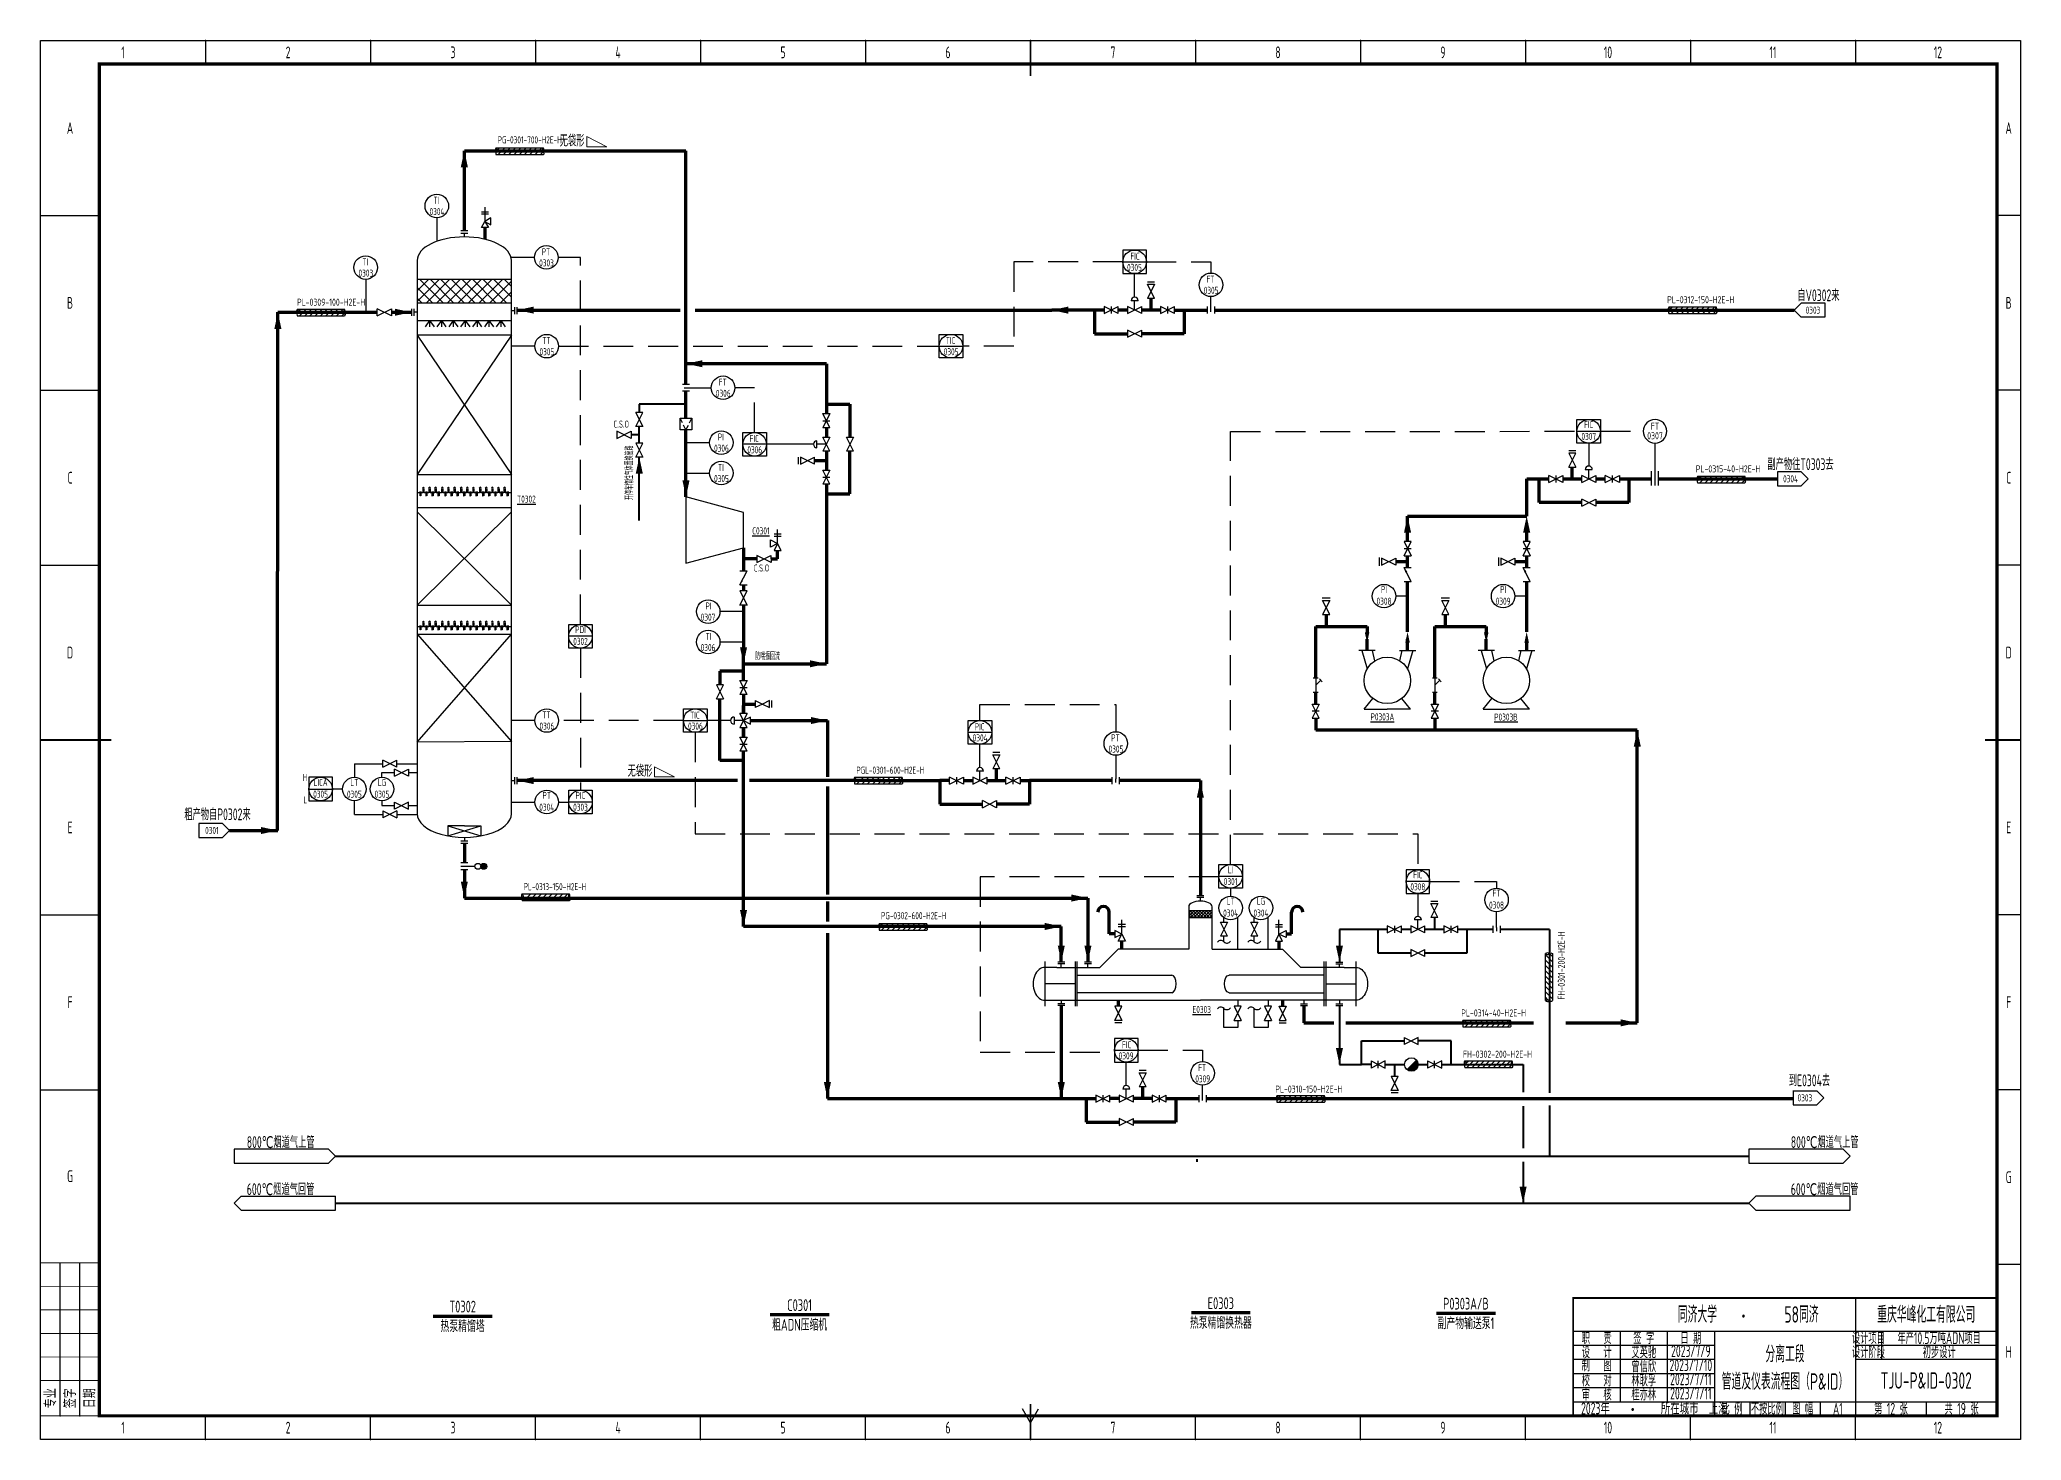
# Model space of a CAD drawing. Header units: millimetres. Extents: x 453 to 7190, y 523 to 4294.
# Drawn here: x 2184 to 3026, y 1317 to 1912 of the extents above; entities that cross this region are included whole.
import ezdxf
from ezdxf.enums import TextEntityAlignment as Align

# ---------------------------------------------------------------- set-up
doc = ezdxf.new("R2010")
doc.units = ezdxf.units.MM
doc.linetypes.add('DASHED', pattern=[19.05, 12.7, -6.35])
for name, color, linetype, lineweight in [('01-主物流线-粗实线', 134, 'Continuous', 80), ('03-设备外轮廓线-细实线', 7, 'Continuous', 25), ('04-设备内部件-细实线', 170, 'Continuous', 25), ('05-图框与标题栏', 7, 'Continuous', 25), ('06-公用工程-中、低压蒸汽与凝水回管', 14, 'Continuous', 40), ('06-箭头', 7, 'Continuous', 25), ('07-公用工程-氮气或空气与回管', 241, 'Continuous', 40), ('09-文本', 7, 'Continuous', 25), ('10-流股接续标志', 7, 'Continuous', 25), ('10-阀门', 102, 'Continuous', 25), ('11-文本', 7, 'Continuous', 25), ('11-管道组合号', 50, 'Continuous', 15), ('12-仪表', 190, 'Continuous', 25), ('12-信号线', 226, 'DASHED', 25), ('12-设备位号线', 7, 'Continuous', 80), ('13-电动气动信号线', 226, 'DASHED', 25), ('14-箭头', 7, 'Continuous', 25), ('15-仪表', 190, 'Continuous', 25), ('15-文本', 7, 'Continuous', 15), ('15-文本 @ 1', 7, 'Continuous', 15), ('16-其他', 7, 'Continuous', 25), ('16-阀门与管件', 102, 'Continuous', 25)]:
    doc.layers.add(name, color=color, linetype=linetype, lineweight=lineweight)
doc.layers.add('TITLE', color=7, linetype='Continuous')
doc.styles.add('3-gbcbig', font='gbenor.shx', dxfattribs={"width": 0.7, "height": 3, "bigfont": 'gbcbig.shx'})
doc.styles.add('5-gbcbig', font='gbenor.shx', dxfattribs={"width": 0.7, "height": 5, "bigfont": 'gbcbig.shx'})
doc.styles.add('7-gbcbig', font='gbenor.shx', dxfattribs={"width": 0.7, "height": 7, "bigfont": 'gbcbig.shx'})
doc.styles.add('PRAY-6-GBCBIG', font='gbenor.shx', dxfattribs={"width": 0.7, "bigfont": 'gbcbig.shx'})
doc.styles.get("Standard").update_dxf_attribs({"font": 'arial.ttf'})
doc.styles.add('头号烷家', font='gbenor.shx', dxfattribs={"width": 0.75, "height": 3, "bigfont": 'gbcbig.shx'})
doc.styles.add('工程字', font='gbenor.shx', dxfattribs={"bigfont": 'gbcbig.shx'})

msp = doc.modelspace()

# ---------------------------------------------------------------- texts
at = {"char_height": 3, "attachment_point": 5, "style": '3-gbcbig'}
for s, insert in [('{\\LT0302}', (2391.03, 1716.46)), ('{\\LC0301}', (2490.66, 1702.94)), ('{\\LP0303A}', (2754.65, 1623.99)), ('{\\LP0303B}', (2807.13, 1623.9)), ('{\\LE0303}', (2677.89, 1499.74))]:
    msp.add_mtext_dynamic_manual_height_columns(s, width=12.7249, gutter_width=35, heights=[12.14], dxfattribs=dict(at, insert=insert))
at = {"char_height": 3, "width": 6.4536, "attachment_point": 1, "style": '3-gbcbig'}
for s, insert in [('H', (2296.07, 1599.75)), ('L', (2296.31, 1590.2))]:
    msp.add_mtext(s, dxfattribs=dict(at, insert=insert))
at = {"layer": '05-图框与标题栏', "attachment_point": 5}
for s, width, gutter_width, heights, insert, char_height, style in [('1', 70.0833, 25, [0], (2219.71, 1906.16), 5, '5-gbcbig'), ('2', 70.0833, 12.5, [0], (2289.79, 1906.16), 5, '5-gbcbig'), ('3', 70.0833, 25, [0], (2359.87, 1906.16), 5, '5-gbcbig'), ('4', 70.0833, 25, [0], (2429.96, 1906.16), 5, '5-gbcbig'), ('5', 70.0833, 25, [0], (2500.04, 1906.16), 5, '5-gbcbig'), ('6', 70.0833, 25, [0], (2570.12, 1906.16), 5, '5-gbcbig'), ('7', 70.0833, 25, [0], (2640.21, 1906.16), 5, '5-gbcbig'), ('8', 70.0833, 25, [0], (2710.29, 1906.16), 5, '5-gbcbig'), ('9', 70.0833, 25, [0], (2780.37, 1906.16), 5, '5-gbcbig'), ('10', 70.0833, 25, [0], (2850.46, 1906.16), 5, '5-gbcbig'), ('11', 70.0833, 25, [0], (2920.54, 1906.16), 5, '5-gbcbig'), ('12', 70.0833, 25, [0], (2990.62, 1906.16), 5, '5-gbcbig'), ('A', 25, 25, [0], (2197.17, 1874.03), 5, '5-gbcbig'), ('A', 10, 25, [0], (3020.67, 1874.03), 5, '5-gbcbig'), ('B', 25, 25, [0], (2197.17, 1799.78), 5, '5-gbcbig'), ('B', 10, 25, [0], (3020.67, 1799.78), 5, '5-gbcbig'), ('C', 25, 25, [0], (2197.17, 1725.53), 5, '5-gbcbig'), ('C', 10, 25, [0], (3020.67, 1725.53), 5, '5-gbcbig'), ('D', 25, 25, [0], (2197.17, 1651.28), 5, '5-gbcbig'), ('D', 10, 25, [0], (3020.67, 1651.28), 5, '5-gbcbig'), ('E', 25, 25, [0], (2197.17, 1577.03), 5, '5-gbcbig'), ('E', 10, 25, [0], (3020.67, 1577.03), 5, '5-gbcbig'), ('F', 25, 25, [0], (2197.17, 1502.78), 5, '5-gbcbig'), ('F', 10, 25, [0], (3020.67, 1502.78), 5, '5-gbcbig'), ('G', 25, 25, [0], (2197.17, 1428.91), 5, '5-gbcbig'), ('G', 10, 25, [0], (3020.67, 1428.53), 5, '5-gbcbig'), ('重庆华峰化工有限公司', 60, 25, [0], (2985.67, 1370.16), 7, '7-gbcbig'), ('职   责', 20, 25, [0], (2845.67, 1360.16), 5, '5-gbcbig'), ('设   计', 20, 25, [0], (2845.67, 1354.16), 5, '5-gbcbig'), ('艾英驰', 20, 25, [0], (2865.67, 1354.16), 5, '5-gbcbig'), ('签 字', 20, 25, [0], (2865.67, 1360.16), 5, '5-gbcbig'), ('2023/7/9', 20, 25, [0], (2885.67, 1354.66), 5, '5-gbcbig'), ('日 期', 20, 25, [0], (2885.67, 1360.16), 5, '5-gbcbig'), ('设计项目', 15, 25, [0], (2961.11, 1360.16), 5, '5-gbcbig'), ('设计阶段', 15, 25, [0], (2961.11, 1354.16), 5, '5-gbcbig'), ('H', 10, 25, [0], (3020.67, 1354.28), 5, '5-gbcbig'), ('制   图', 20, 25, [0], (2845.67, 1348.52), 5, '5-gbcbig'), ('曾信欣', 20, 25, [0], (2865.67, 1348.16), 5, '5-gbcbig'), ('2023/7/10', 20, 25, [0], (2885.67, 1348.66), 5, '5-gbcbig'), ('校   对', 20, 25, [0], (2845.67, 1342.16), 5, '5-gbcbig'), ('审   核', 20, 25, [0], (2845.67, 1336.16), 5, '5-gbcbig'), ('桂亦林', 20, 25, [0], (2865.67, 1336.16), 5, '5-gbcbig'), ('林耿孚', 20, 25, [0], (2865.67, 1342.16), 5, '5-gbcbig'), ('2023/7/11', 20, 25, [0], (2885.67, 1342.66), 5, '5-gbcbig'), ('2023/7/11', 20, 25, [0], (2885.67, 1336.66), 5, '5-gbcbig'), ('TJU-P&ID-0302', 60, 25, [12.52], (2985.67, 1342.16), 7, '7-gbcbig'), ('比 例', 15, 25, [0], (2903.17, 1330.16), 5, '5-gbcbig'), ('不按比例', 15, 25, [0], (2918.17, 1330.16), 5, '5-gbcbig'), ('图 幅', 15, 25, [0], (2933.17, 1330.16), 5, '5-gbcbig'), ('A1', 14.9167, 25, [0], (2948.12, 1330.16), 5, '5-gbcbig'), ('第 12 张', 30, 25, [0], (2970.67, 1330.16), 5, '5-gbcbig'), ('共 19 张', 30, 25, [0], (3000.67, 1330.16), 5, '5-gbcbig'), ('1', 70.0833, 25, [0], (2219.71, 1322.16), 5, '5-gbcbig'), ('2', 70.0833, 25, [0], (2289.79, 1322.16), 5, '5-gbcbig'), ('3', 70.0833, 25, [0], (2359.87, 1322.16), 5, '5-gbcbig'), ('4', 70.0833, 25, [0], (2429.96, 1322.16), 5, '5-gbcbig'), ('5', 70.0833, 25, [0], (2500.04, 1322.16), 5, '5-gbcbig'), ('6', 70.0833, 25, [0], (2570.12, 1322.16), 5, '5-gbcbig'), ('7', 70.0833, 25, [0], (2640.21, 1322.16), 5, '5-gbcbig'), ('8', 70.0833, 25, [0], (2710.29, 1322.16), 5, '5-gbcbig'), ('9', 70.0833, 25, [0], (2780.37, 1322.16), 5, '5-gbcbig'), ('10', 70.0833, 25, [0], (2850.46, 1322.16), 5, '5-gbcbig'), ('11', 70.0833, 25, [0], (2920.54, 1322.16), 5, '5-gbcbig'), ('12', 70.0833, 25, [0], (2990.62, 1322.16), 5, '5-gbcbig')]:
    msp.add_mtext_dynamic_manual_height_columns(s, width=width, gutter_width=gutter_width, heights=heights, dxfattribs=dict(at, insert=insert, char_height=char_height, style=style))
at = {"layer": '05-图框与标题栏'}
for s, insert, char_height, width, attachment_point, style in [('\\pi5.78018;同济大学             ', (2874.34, 1370.22), 7, 32.2593, 4, '7-gbcbig'), ('58同济          ', (2932.68, 1370.22), 7, 32.2593, 5, '7-gbcbig'), (' 2023{\\W0.8;年          所在城市  上海}', (2837.14, 1330.31), 5, 67.5295, 4, '5-gbcbig'), ('{\\fFangSong|b0|i0|c134|p49;\\W0.8;·}', (2858.24, 1332.29), 5, 18.9039, 1, '5-gbcbig')]:
    msp.add_mtext(s, dxfattribs=dict(at, insert=insert, char_height=char_height, width=width, attachment_point=attachment_point, style=style))
at = {"layer": '05-图框与标题栏', "insert": (2905.31, 1371.94), "char_height": 5, "width": 31.5065, "attachment_point": 1}
msp.add_mtext('{\\fFangSong|b0|i0|c134|p49;\\W0.8;·}', dxfattribs=at)
at = {"layer": '05-图框与标题栏', "char_height": 5, "attachment_point": 5, "rotation": 90, "style": '工程字'}
for s, insert in [('专业', (2188.83, 1334.66)), ('签字', (2197.17, 1334.66)), ('日期', (2205.5, 1334.66))]:
    msp.add_mtext_dynamic_manual_height_columns(s, width=8.3333, gutter_width=25, heights=[0], dxfattribs=dict(at, insert=insert))
at = {"layer": '09-文本'}
for s, width, gutter_width, heights, insert, char_height, attachment_point, style in [('\\pi8.65075;副产物往T0303去', 40, 12.5, [5.33], (2909.53, 1731.26), 5, 4, '5-gbcbig'), ('0304', 40, 12.5, [0], (2928.02, 1725.08), 3, 5, '3-gbcbig'), ('\\pi8.55423;粗产物自P0302来', 40, 12.5, [5.33], (2237.17, 1582.58), 5, 4, '5-gbcbig'), ('0301', 40, 12.5, [3], (2257.44, 1575.76), 3, 5, '3-gbcbig'), ('{\\W0.75;T0302}\\P{\\A1;\\W0.75;热泵精馏塔}', 59.0038, 12.5, [13.77], (2363.94, 1369.38), 5, 5, '5-gbcbig'), ('{\\W0.75;C0301}\\P{\\A1;\\W0.75;粗ADN压缩机}', 59.0038, 12.5, [13.77], (2507.09, 1370), 5, 5, '5-gbcbig'), ('{\\W0.75;E0303}\\P{\\A1;\\W0.75;热泵精馏换热器}', 59.0038, 12.5, [13.77], (2686.01, 1370.82), 5, 5, '5-gbcbig'), ('{\\W0.75;P0303A/B\\P\\A1;副产物输送泵1}', 59.0038, 12.5, [0], (2790.14, 1370.61), 5, 5, '5-gbcbig'), ('分离工段\\P管道及仪表流程图（P&ID）', 60, 12.5, [0], (2925.67, 1347.5), 7, 5, '7-gbcbig'), ('年产10.5万吨ADN项目', 49.0599, 35, [0], (2991.14, 1360.16), 5, 5, '5-gbcbig'), ('初步设计', 48.9999, 12.5, [0], (2991.17, 1354.16), 5, 5, '5-gbcbig')]:
    msp.add_mtext_dynamic_manual_height_columns(s, width=width, gutter_width=gutter_width, heights=heights, dxfattribs=dict(at, insert=insert, char_height=char_height, attachment_point=attachment_point, style=style))
at = {"layer": '11-文本', "style": '3-gbcbig', "width": 0.7}
msp.add_text('开停车惰性气体置换管路', height=3, rotation=90, dxfattribs=at).set_placement((2436.35, 1716.09))
msp.add_text('防喘振回流', height=3, dxfattribs=at).set_placement((2488.24, 1648.17))
at = {"layer": '11-文本', "char_height": 3, "style": '3-gbcbig'}
for s, insert, width, attachment_point in [('{\\C0;TI}', (2352.82, 1843.31), 10, 5), ('{\\C0;0304}', (2353.05, 1838.56), 10, 5), ('{\\C0;TI}', (2322.61, 1817.15), 10, 5), ('{\\C0;PT}', (2399.34, 1821.47), 10, 5), ('{\\C0;FIC}', (2649.56, 1819.59), 10, 5), ('{\\C0;0303}', (2322.84, 1812.41), 10, 5), ('{\\C0;0303}', (2399.57, 1816.73), 10, 5), ('{\\C0;0305}', (2649.33, 1814.85), 10, 5), ('{\\C0;FT}', (2681.65, 1809.84), 10, 5), ('{\\C0;0305}', (2681.88, 1805.1), 10, 5), ('{\\C0;TT}', (2399.51, 1783.79), 10, 5), ('{\\C0;TIC}', (2571.22, 1783.79), 10, 5), ('{\\C0;0305}', (2399.74, 1779.04), 10, 5), ('{\\C0;0305}', (2571.45, 1779.04), 10, 5), ('{\\C0;0306}', (2474.64, 1761.37), 10, 5), ('{\\C0;FT}', (2474.41, 1766.11), 10, 5), ('\\pi10.14,t13.14;C.S.O', (2434.63, 1746.8), 29.5933, 9), ('{\\C0;PI}', (2473.66, 1742.82), 10, 5), ('{\\C0;FIC}', (2487.81, 1742.13), 10, 5), ('{\\C0;0306}', (2473.89, 1738.07), 10, 5), ('{\\C0;0306}', (2488.04, 1737.38), 10, 5), ('{\\C0;0305}', (2473.89, 1725.17), 10, 5), ('{\\C0;TI}', (2473.66, 1729.91), 10, 5), ('{\\C0;0307}', (2468.19, 1666.31), 10, 5), ('{\\C0;PI}', (2468.42, 1671.06), 10, 5), ('{\\C0;TI}', (2468.42, 1658.15), 10, 5), ('{\\C0;0306}', (2468.19, 1653.41), 10, 5), ('{\\C0;TT}', (2399.51, 1624.81), 10, 5), ('{\\C0;TIC}', (2462.61, 1624.72), 10, 5), ('{\\C0;0306}', (2399.74, 1620.06), 10, 5), ('{\\C0;0306}', (2462.83, 1620.06), 10, 5), ('{\\C0;0304}', (2583.78, 1615.07), 10, 5), ('{\\C0;PIC}', (2583.55, 1619.81), 10, 5), ('{\\C0;PT}', (2641.24, 1615.06), 10, 5), ('{\\C0;0305}', (2641.47, 1610.32), 10, 5), ('{\\C0;FIC}', (2646.01, 1484.78), 10, 5), ('{\\C0;0309}', (2645.78, 1480.04), 10, 5), ('{\\C0;FT}', (2678.1, 1475.03), 10, 5), ('{\\C0;0309}', (2678.33, 1470.29), 10, 5)]:
    msp.add_mtext(s, dxfattribs=dict(at, insert=insert, width=width, attachment_point=attachment_point))
at = {"layer": '11-文本'}
for s, width, gutter_width, insert, char_height, attachment_point, style in [('\\pi12.35445;自V0302来', 40, 12.5, (2918.57, 1805.5), 5, 1, '5-gbcbig'), ('0303', 10, 12.5, (2937.55, 1796.69), 3, 5, '3-gbcbig'), ('\\pi12.59895;到E0304去', 40, 12.5, (2914.67, 1472.11), 5, 1, '5-gbcbig'), ('0303', 10, 12.5, (2934.12, 1462.18), 3, 5, '3-gbcbig'), ('800℃烟道气上管', 29.1659, 25, (2272.27, 1445.91), 5, 1, '5-gbcbig'), ('800℃烟道气上管', 29.1659, 25, (2928.14, 1445.91), 5, 1, '5-gbcbig'), ('600℃烟道气回管', 29.1659, 25, (2272.27, 1425.91), 5, 1, '5-gbcbig'), ('600℃烟道气回管', 29.1659, 25, (2928.14, 1425.91), 5, 1, '5-gbcbig')]:
    msp.add_mtext_dynamic_manual_height_columns(s, width=width, gutter_width=gutter_width, heights=[0], dxfattribs=dict(at, insert=insert, char_height=char_height, attachment_point=attachment_point, style=style))
at = {"layer": '11-文本', "insert": (2494.2, 1688.71), "char_height": 3, "width": 29.5933, "attachment_point": 3, "rotation": 0.25061, "style": '3-gbcbig'}
msp.add_mtext('\\pi10.14,t13.14;C.S.O', dxfattribs=at)
at = {"layer": '11-管道组合号'}
for s, width, insert, char_height, attachment_point, style in [('PG-0301-700-H2E-H', 21.0765, (2378.83, 1867.49), 3, 7, '3-gbcbig'), ('无袋形', 10.7049, (2405.21, 1871.16), 5, 1, 'PRAY-6-GBCBIG'), ('无袋形', 10.7049, (2434.02, 1603.53), 5, 1, 'PRAY-6-GBCBIG'), ('PGL-0301-600-H2E-H', 27.0577, (2531.18, 1599.84), 3, 7, '3-gbcbig'), ('PL-0313-150-H2E-H', 21.0765, (2389.88, 1550.38), 3, 7, '3-gbcbig'), ('PG-0302-600-H2E-H', 21.0765, (2541.66, 1538.06), 3, 7, '3-gbcbig')]:
    msp.add_mtext_dynamic_manual_height_columns(s, width=width, gutter_width=12.5, heights=[0], dxfattribs=dict(at, insert=insert, char_height=char_height, attachment_point=attachment_point, style=style))
at = {"layer": '15-仪表', "ltscale": 10, "char_height": 3, "width": 10, "attachment_point": 5, "style": '3-gbcbig'}
for s, insert in [('{\\C0;FIC\\P0307}', (2842.31, 1745.58)), ('{\\C0;PI\\P0308}', (2755.33, 1675.58)), ('{\\C0;PI\\P0309}', (2805.93, 1675.58)), ('{\\C0;PDI\\P0302}', (2414.01, 1658.54)), ('{\\C0;LICA\\P0305}', (2303.61, 1593.65)), ('{\\C0;LT\\P0305}', (2317.95, 1593.65)), ('{\\C0;LG\\P0305}', (2329.69, 1593.65)), ('{\\C0;PT\\P0304}', (2399.67, 1588.13)), ('{\\C0;PIC\\P0303}', (2414.01, 1588.13)), ('{\\C0;LI\\P0301}', (2690.16, 1556.56)), ('{\\C0;FIC\\P0308}', (2769.72, 1554.34)), ('{\\C0;FT\\P0308}', (2803.13, 1546.58)), ('{\\C0;LT\\P0304}', (2690.17, 1543.18)), ('{\\C0;LG\\P0304}', (2703.06, 1543.18))]:
    msp.add_mtext(s, dxfattribs=dict(at, insert=insert))

# ---------------------------------------------------------------- blocks, each defined once
blk = doc.blocks.new('锥型过滤器')
at = {"layer": '16-阀门与管件'}
for p, q in [((0, 0), (-1.03, -2.05)), ((0, 0), (1.03, -2.05)), ((-1.47, -2.95), (-2.5, -5)), ((1.47, -2.95), (2.5, -5))]:
    blk.add_line(p, q, dxfattribs=at)
blk.add_lwpolyline([(-2.5, -5), (2.5, -5), (2.5, 0), (-2.5, 0)], close=True, dxfattribs=at)
blk = doc.blocks.new('管道组合号')
at = {"layer": '11-管道组合号', "style": '头号烷家', "width": 0.75}
blk.add_attdef('管道组合号', (-4.3, 3.13), '', height=3, dxfattribs=at)
blk = doc.blocks.new('就地安装仪表')
at = {"layer": '12-仪表', "ltscale": 0.25}
blk.add_circle((0, -5), 5, dxfattribs=at)
at = {"layer": '15-文本', "style": '工程字', "width": 0.75}
blk.add_attdef('仪表名称', text='', height=3, dxfattribs=at).set_placement((0, -4.29), align=Align.CENTER)
blk.add_attdef('仪表编号', text='', height=3, dxfattribs=at).set_placement((0, -5.39), align=Align.TOP_CENTER)
blk = doc.blocks.new('*U206')
at = {"layer": '10-阀门'}
ref = blk.add_blockref('就地安装仪表', (2870.45, 1750.25), dxfattribs=dict(at, xscale=-1))
ref.add_attrib('仪表名称', 'FT', dxfattribs={"layer": '15-文本 @ 1', "height": 3, "style": '工程字', "width": 0.75}).set_placement((2870.45, 1745.96), align=Align.CENTER)
ref.add_attrib('仪表编号', '0307', dxfattribs={"layer": '15-文本 @ 1', "height": 3, "style": '工程字', "width": 0.75}).set_placement((2870.45, 1744.86), align=Align.TOP_CENTER)

# ---------------------------------------------------------------- hatches: boundary and pattern name
at = {"layer": '04-设备内部件-细实线'}
h = msp.add_hatch(dxfattribs=at)
h.set_pattern_fill('ANSI37', color=256)
h.set_pattern_definition([(45, (1714.4883, -1689.9793), (-2.245064, 2.245064), []), (135, (1714.4883, -1689.9793), (-2.245064, -2.245064), [])])
h.paths.add_polyline_path([(2344.67, 1809.8), (2344.67, 1799.8), (2384.67, 1799.8), (2384.67, 1809.8)])
h = msp.add_hatch(dxfattribs=at)
h.set_pattern_fill('ANSI37', color=256, scale=0.300018)
h.set_pattern_definition([(45, (2475.1453, 780.3466), (-0.6735603, 0.6735603), []), (135, (2475.1453, 780.3466), (-0.6735603, -0.6735603), [])])
h.paths.add_polyline_path([(2682.27, 1541.66), (2672.37, 1541.66), (2672.37, 1538.66), (2682.27, 1538.66)])
at = {"layer": '16-阀门与管件'}
for color, points in [(256, [(2371.67, 1560.5, -1), (2374.17, 1560.5, -1)]), (3, [(2764.92, 1474.31, 0.197694), (2766.95, 1473.48, 0.669876), (2768.98, 1478.4)])]:
    msp.add_hatch(color=color, dxfattribs=at).paths.add_polyline_path(points)

# ---------------------------------------------------------------- linework, layer by layer
for p, q in [((2366.17, 1830.3), (2363.17, 1830.3)), ((2366.17, 1829.3), (2363.17, 1829.3)), ((2364.67, 1827.8), (2364.67, 1829.3)), ((2342.17, 1797.29), (2342.17, 1794.29)), ((2343.17, 1797.29), (2343.17, 1794.29)), ((2344.67, 1795.79), (2343.17, 1795.79)), ((2384.67, 1796.5), (2386.17, 1796.5)), ((2386.17, 1795), (2386.17, 1798)), ((2387.17, 1795), (2387.17, 1798)), ((2458.82, 1717.38), (2458.82, 1745.83)), ((2932.49, 1728.02), (2922.49, 1728.02)), ((2922.49, 1728.02), (2922.49, 1722.02)), ((2935.49, 1725.02), (2932.49, 1728.02)), ((2458.82, 1717.38), (2458.82, 1689.18)), ((2483.26, 1710.83), (2458.82, 1717.38)), ((2922.49, 1722.02), (2932.49, 1722.02)), ((2932.49, 1722.02), (2935.49, 1725.02)), ((2483.26, 1695.73), (2483.26, 1710.83)), ((2458.82, 1689.18), (2483.26, 1695.73)), ((2483.26, 1677.47), (2483.26, 1677.47)), ((2751.61, 1652.15), (2744.68, 1652.15)), ((2745.96, 1652.13), (2748.21, 1644.39)), ((2751.48, 1647.8), (2750.47, 1652.13)), ((2761.86, 1652.15), (2768.79, 1652.15)), ((2761.99, 1647.8), (2763, 1652.13)), ((2767.51, 1652.13), (2765.26, 1644.39)), ((2802.22, 1652.15), (2795.28, 1652.15)), ((2796.57, 1652.13), (2798.82, 1644.39)), ((2802.09, 1647.8), (2801.08, 1652.13)), ((2812.47, 1652.15), (2819.4, 1652.15)), ((2812.59, 1647.8), (2813.61, 1652.13)), ((2818.11, 1652.13), (2815.87, 1644.39)), ((2384.67, 1596.92), (2386.17, 1596.92)), ((2386.17, 1595.42), (2386.17, 1598.42)), ((2387.17, 1595.42), (2387.17, 1598.42)), ((2530.55, 1598.35), (2550.55, 1598.35)), ((2550.55, 1595.35), (2530.55, 1595.35)), ((2531.28, 1595.35), (2534.28, 1598.35)), ((2533.52, 1595.35), (2536.52, 1598.35)), ((2535.77, 1595.35), (2538.77, 1598.35)), ((2538.01, 1595.35), (2541.01, 1598.35)), ((2540.26, 1595.35), (2543.26, 1598.35)), ((2542.5, 1595.35), (2545.5, 1598.35)), ((2544.75, 1595.35), (2547.75, 1598.35)), ((2546.99, 1595.35), (2549.99, 1598.35)), ((2549.24, 1595.35), (2550.51, 1596.63)), ((2261.91, 1578.71), (2251.91, 1578.71)), ((2251.91, 1578.71), (2251.91, 1572.71)), ((2264.91, 1575.71), (2261.91, 1578.71)), ((2261.91, 1572.71), (2264.91, 1575.71)), ((2251.91, 1572.71), (2261.91, 1572.71)), ((2363.17, 1571.3), (2366.17, 1571.3)), ((2363.17, 1570.3), (2366.17, 1570.3)), ((2364.67, 1572.8), (2364.67, 1571.3)), ((2389.25, 1548.89), (2409.25, 1548.89)), ((2409.25, 1545.89), (2389.25, 1545.89)), ((2389.98, 1545.89), (2392.98, 1548.89)), ((2392.22, 1545.89), (2395.22, 1548.89)), ((2394.47, 1545.89), (2397.47, 1548.89)), ((2396.71, 1545.89), (2399.71, 1548.89)), ((2398.96, 1545.89), (2401.96, 1548.89)), ((2401.2, 1545.89), (2404.2, 1548.89)), ((2403.45, 1545.89), (2406.45, 1548.89)), ((2405.69, 1545.89), (2408.69, 1548.89)), ((2407.94, 1545.89), (2409.21, 1547.17))]:
    msp.add_line(p, q)
for points in [[(2481.76, 1680, 0, 0.7, 0), (2482.66, 1681.79, 0.7, 0.7, 0)], [(2518.47, 1646.52, 0, 3, 0), (2511.47, 1646.52, 3, 3, 0)], [(2629.56, 1547.04, 0, 3, 0), (2622.56, 1547.04, 3, 3, 0)], [(2618.25, 1534.97, 0, 3, 0), (2611.25, 1534.97, 3, 3, 0)]]:
    msp.add_lwpolyline(points, format="xyseb")
for centre, radius, start, end in [((2531.7, 1597.37), 1.5, 139.56309, 215.9037), ((2549.46, 1597.52), 1.37, 319.99289, 37.26243), ((2390.4, 1547.92), 1.5, 139.56309, 215.9037), ((2408.16, 1548.06), 1.37, 319.99289, 37.26243)]:
    msp.add_arc(centre, radius, start, end)
for points in [[(2530.55, 1598.35), (2530.91, 1597.19), (2530.38, 1596.26), (2530.55, 1595.35)], [(2389.25, 1548.89), (2389.61, 1547.73), (2389.08, 1546.8), (2389.25, 1545.89)]]:
    msp.add_spline(points, degree=3)
for points in [[(2550.55, 1598.35), (2550.2, 1597.87), (2550.04, 1596.96), (2551.01, 1596.23), (2550.73, 1595.53), (2550.55, 1595.35)], [(2409.25, 1548.89), (2408.9, 1548.41), (2408.74, 1547.5), (2409.71, 1546.77), (2409.43, 1546.07), (2409.25, 1545.89)]]:
    msp.add_open_spline(points, degree=3, knots=[0, 0, 0, 0, 1.367527, 2.619727, 3.553416, 3.553416, 3.553416, 3.553416])
at = {"layer": '01-主物流线-粗实线'}
for p, q in [((2364.67, 1830.3), (2364.67, 1864.28)), ((2364.67, 1864.28), (2458.82, 1864.28)), ((2458.82, 1765.23), (2458.82, 1864.28)), ((2373.4, 1831.8), (2373.4, 1826.8)), ((2656.4, 1796.7), (2656.4, 1801.7)), ((2285.31, 1575.71), (2285.47, 1795.79)), ((2285.47, 1795.79), (2327.69, 1795.79)), ((2333.69, 1795.79), (2342.17, 1795.79)), ((2387.17, 1796.7), (2456.32, 1796.7)), ((2462.72, 1796.7), (2614.18, 1796.7)), ((2636.4, 1796.7), (2614.18, 1796.7)), ((2632.4, 1796.7), (2632.4, 1786.7)), ((2646.4, 1796.7), (2642.4, 1796.7)), ((2660.4, 1796.7), (2652.4, 1796.7)), ((2666.4, 1796.7), (2680.3, 1796.7)), ((2670.4, 1796.7), (2670.4, 1786.7)), ((2683.3, 1796.7), (2929.57, 1796.7)), ((2632.4, 1786.7), (2646.4, 1786.7)), ((2670.4, 1786.7), (2652.4, 1786.7)), ((2518.47, 1773.93), (2458.82, 1773.93)), ((2518.47, 1773.93), (2518.47, 1752.74)), ((2458.82, 1750.83), (2458.82, 1762.23)), ((2518.47, 1756.74), (2528.47, 1756.74)), ((2528.47, 1756.74), (2528.47, 1742.74)), ((2458.82, 1717.38), (2458.82, 1745.83)), ((2518.47, 1746.74), (2518.47, 1742.74)), ((2518.47, 1736.74), (2518.47, 1728.74)), ((2528.47, 1718.74), (2528.47, 1736.74)), ((2518.47, 1732.74), (2513.47, 1732.74)), ((2835.3, 1724.99), (2835.3, 1729.99)), ((2518.47, 1722.74), (2518.47, 1646.52)), ((2518.47, 1718.74), (2528.47, 1718.74)), ((2815.93, 1709.24), (2815.99, 1724.99)), ((2815.99, 1724.99), (2825.3, 1724.99)), ((2821.3, 1714.99), (2821.3, 1724.99)), ((2831.3, 1724.99), (2839.3, 1724.99)), ((2845.3, 1724.99), (2849.3, 1724.99)), ((2855.3, 1724.99), (2859.3, 1724.99)), ((2855.3, 1724.99), (2868.88, 1724.99)), ((2859.3, 1724.99), (2859.3, 1714.99)), ((2871.95, 1724.99), (2922.5, 1724.99)), ((2765.33, 1698.38), (2765.33, 1709.24)), ((2765.33, 1709.24), (2815.93, 1709.24)), ((2839.3, 1714.99), (2821.3, 1714.99)), ((2859.3, 1714.99), (2845.3, 1714.99)), ((2815.93, 1698.38), (2815.93, 1702.24)), ((2483.26, 1695.73), (2483.26, 1686)), ((2497.74, 1691.05), (2497.74, 1694.59)), ((2765.33, 1687.38), (2765.33, 1692.38)), ((2815.93, 1687.38), (2815.93, 1692.38)), ((2488.93, 1691.02), (2483.26, 1691.02)), ((2494.93, 1691.05), (2497.74, 1691.05)), ((2765.33, 1689.88), (2760.33, 1689.88)), ((2815.93, 1689.88), (2810.93, 1689.88)), ((2483.26, 1680), (2483.26, 1677.47)), ((2765.33, 1660.02), (2765.33, 1681.38)), ((2815.93, 1660.02), (2815.93, 1681.38)), ((2483.26, 1671.47), (2483.26, 1653.62)), ((2730.75, 1667.38), (2730.75, 1662.38)), ((2781.35, 1667.38), (2781.35, 1662.38)), ((2726.33, 1640.39), (2726.33, 1662.38)), ((2726.33, 1662.38), (2748.14, 1662.38)), ((2748.14, 1662.38), (2748.14, 1659.83)), ((2776.93, 1640.39), (2776.93, 1662.38)), ((2776.93, 1662.38), (2798.75, 1662.38)), ((2798.75, 1662.38), (2798.75, 1659.83)), ((2483.26, 1639.42), (2483.26, 1653.62)), ((2748.14, 1652.15), (2748.14, 1657.03)), ((2765.33, 1652.15), (2765.33, 1657.03)), ((2798.75, 1652.15), (2798.75, 1657.03)), ((2815.93, 1652.15), (2815.93, 1657.03)), ((2483.26, 1643.42), (2473.26, 1643.42)), ((2473.26, 1643.42), (2473.26, 1637.59)), ((2483.26, 1646.52), (2518.47, 1646.52)), ((2483.26, 1633.42), (2483.26, 1625.42)), ((2726.33, 1629.39), (2726.33, 1634.39)), ((2776.93, 1629.39), (2776.93, 1634.39)), ((2473.26, 1605.42), (2473.26, 1631.59)), ((2483.26, 1629.42), (2488.26, 1629.42)), ((2483.26, 1625.42), (2483.26, 1628.81)), ((2483.26, 1615.42), (2483.26, 1619.42)), ((2483.26, 1619.42), (2483.26, 1615.42)), ((2486.26, 1622.42), (2518.89, 1622.42)), ((2518.91, 1622.42), (2518.91, 1598.56)), ((2726.33, 1623.39), (2726.33, 1618.39)), ((2862.92, 1618.39), (2726.33, 1618.39)), ((2776.93, 1623.39), (2776.93, 1618.39)), ((2862.92, 1494.04), (2862.92, 1618.39)), ((2483.26, 1534.97), (2483.26, 1609.42)), ((2483.26, 1605.42), (2473.26, 1605.42)), ((2590.71, 1596.92), (2590.71, 1601.92)), ((2480.76, 1596.92), (2387.17, 1596.92)), ((2541.57, 1596.92), (2485.76, 1596.92)), ((2518.91, 1594.41), (2518.91, 1566.4)), ((2541.57, 1596.92), (2566.71, 1596.92)), ((2566.71, 1596.92), (2566.71, 1586.92)), ((2570.71, 1596.92), (2566.71, 1596.92)), ((2576.71, 1596.92), (2580.71, 1596.92)), ((2586.71, 1596.92), (2594.71, 1596.92)), ((2600.71, 1596.92), (2604.71, 1596.92)), ((2604.71, 1596.92), (2604.71, 1586.92)), ((2639.9, 1596.92), (2604.71, 1596.92)), ((2677.32, 1596.92), (2642.9, 1596.92)), ((2677.32, 1596.92), (2677.32, 1548.04)), ((2566.71, 1586.92), (2584.71, 1586.92)), ((2604.71, 1586.92), (2590.71, 1586.92)), ((2264.91, 1575.71), (2285.47, 1575.71)), ((2364.67, 1570.3), (2364.67, 1562)), ((2518.91, 1566.4), (2518.91, 1548.55)), ((2364.67, 1559), (2364.67, 1547.04)), ((2364.67, 1547.04), (2436.9, 1547.04)), ((2436.9, 1547.04), (2481.57, 1547.04)), ((2478.57, 1547.04), (2629.56, 1547.04)), ((2518.91, 1545.53), (2518.91, 1537.12)), ((2629.56, 1547.04), (2629.56, 1519.86)), ((2638.58, 1531.81), (2638.58, 1541.11)), ((2716.07, 1531.81), (2716.07, 1541.11)), ((2618.25, 1534.97), (2483.26, 1534.97)), ((2518.91, 1532.18), (2518.91, 1461.89)), ((2618.25, 1519.86), (2618.25, 1534.97)), ((2640.95, 1531.81), (2638.58, 1531.81)), ((2643.9, 1525.31), (2643.9, 1528.76)), ((2710.75, 1525.31), (2710.75, 1528.76)), ((2713.7, 1531.81), (2716.07, 1531.81)), ((2618.25, 1501.36), (2618.25, 1461.89)), ((2642.42, 1503.61), (2642.42, 1501.11)), ((2712.23, 1503.61), (2712.23, 1501.11)), ((2721.34, 1501.36), (2721.34, 1494.04)), ((2721.34, 1494.04), (2734.06, 1494.04)), ((2739.16, 1494.04), (2818.87, 1494.04)), ((2832.6, 1494.04), (2862.92, 1494.04)), ((2652.85, 1461.89), (2652.85, 1466.89)), ((2518.91, 1461.89), (2632.85, 1461.89)), ((2628.85, 1461.89), (2628.85, 1451.89)), ((2642.85, 1461.89), (2638.85, 1461.89)), ((2656.85, 1461.89), (2648.85, 1461.89)), ((2662.85, 1461.89), (2676.76, 1461.89)), ((2666.85, 1461.89), (2666.85, 1451.89)), ((2679.76, 1461.89), (2928.93, 1461.89)), ((2628.85, 1451.89), (2642.85, 1451.89)), ((2666.85, 1451.89), (2648.85, 1451.89))]:
    msp.add_line(p, q, dxfattribs=at)
for centre in [(2636.18, 1541.11), (2718.47, 1541.11)]:
    msp.add_arc(centre, 2.4, 0, 180, dxfattribs=at)
at = {"layer": '03-设备外轮廓线-细实线'}
for p, q in [((2344.67, 1817.8), (2344.67, 1582.8)), ((2384.67, 1582.8), (2384.67, 1817.8)), ((2746.89, 1627.18), (2750.59, 1631.79)), ((2746.89, 1627.18), (2756.74, 1627.18)), ((2766.58, 1627.18), (2756.74, 1627.18)), ((2766.58, 1627.18), (2762.88, 1631.79)), ((2797.5, 1627.18), (2801.2, 1631.79)), ((2797.5, 1627.18), (2807.34, 1627.18)), ((2817.18, 1627.18), (2807.34, 1627.18)), ((2817.18, 1627.18), (2813.49, 1631.79)), ((2672.37, 1543.31), (2672.37, 1525.31)), ((2678.82, 1548.04), (2675.82, 1548.04)), ((2678.82, 1547.29), (2675.82, 1547.29)), ((2677.32, 1545.79), (2677.32, 1547.29)), ((2682.27, 1525.31), (2682.27, 1543.31)), ((2634.62, 1517.61), (2642.42, 1525.31)), ((2672.37, 1525.31), (2642.37, 1525.31)), ((2682.27, 1525.31), (2712.28, 1525.31)), ((2720.03, 1517.61), (2712.23, 1525.31)), ((2611.31, 1520.05), (2611.31, 1501.12)), ((2616.31, 1517.61), (2611.31, 1517.61)), ((2616.31, 1517.61), (2634.62, 1517.61)), ((2619.75, 1519.86), (2616.75, 1519.86)), ((2619.75, 1519.11), (2616.75, 1519.11)), ((2618.25, 1517.61), (2618.25, 1519.11)), ((2624.1, 1520.05), (2624.1, 1501.12)), ((2624.91, 1520.05), (2624.91, 1501.12)), ((2631.06, 1519.86), (2628.06, 1519.86)), ((2631.06, 1519.11), (2628.06, 1519.11)), ((2629.56, 1517.61), (2629.56, 1519.11)), ((2738.34, 1517.61), (2720.03, 1517.61)), ((2729.74, 1520.05), (2729.74, 1501.12)), ((2730.55, 1520.05), (2730.55, 1501.12)), ((2734.9, 1519.86), (2737.9, 1519.86)), ((2734.9, 1519.11), (2737.9, 1519.11)), ((2736.4, 1517.61), (2736.4, 1519.11)), ((2738.34, 1517.61), (2743.34, 1517.61)), ((2743.34, 1520.05), (2743.34, 1501.12)), ((2611.31, 1503.61), (2677.33, 1503.61)), ((2619.75, 1502.11), (2616.75, 1502.11)), ((2619.75, 1501.36), (2616.75, 1501.36)), ((2618.25, 1503.61), (2618.25, 1502.11)), ((2743.34, 1503.61), (2677.33, 1503.61)), ((2719.84, 1502.11), (2722.84, 1502.11)), ((2719.84, 1501.36), (2722.84, 1501.36)), ((2721.34, 1503.61), (2721.34, 1502.11)), ((2734.9, 1502.11), (2737.9, 1502.11)), ((2734.9, 1501.36), (2737.9, 1501.36)), ((2736.4, 1503.61), (2736.4, 1502.11))]:
    msp.add_line(p, q, dxfattribs=at)
for centre in [(2756.74, 1639.48), (2807.34, 1639.48)]:
    msp.add_circle(centre, 9.84, dxfattribs=at)
for centre, major_axis, ratio, start_param, end_param in [((2364.67, 1817.8), (-20, 0), 0.5, 3.141593, 6.283185), ((2364.67, 1582.8), (-20, 0), 0.5, 0, 3.141593), ((2677.32, 1543.31), (-4.95, 0), 0.5, 3.141593, 6.283185), ((2611.31, 1510.61), (0, 7), 0.714286, 0, 3.141593)]:
    msp.add_ellipse(centre, major_axis=major_axis, ratio=ratio, start_param=start_param, end_param=end_param, dxfattribs=at)
at = {"layer": '03-设备外轮廓线-细实线', "extrusion": (0, 0, -1)}
msp.add_ellipse((2743.34, 1510.61), major_axis=(0, 7), ratio=0.714286, start_param=0, end_param=3.141593, dxfattribs=at)
at = {"layer": '04-设备内部件-细实线'}
for p, q in [((2344.67, 1809.8), (2384.67, 1809.8)), ((2344.67, 1799.8), (2384.67, 1799.8)), ((2344.67, 1792.36), (2384.67, 1792.36)), ((2384.67, 1786.04), (2344.67, 1786.04)), ((2344.67, 1786.04), (2384.67, 1726.93)), ((2384.67, 1786.04), (2344.67, 1726.93)), ((2349.89, 1792.36), (2347.97, 1789.61)), ((2349.89, 1792.36), (2349.89, 1789.61)), ((2349.89, 1792.36), (2351.82, 1789.61)), ((2354.93, 1792.36), (2353.01, 1789.61)), ((2354.93, 1792.36), (2354.93, 1789.61)), ((2354.93, 1792.36), (2356.86, 1789.61)), ((2359.98, 1792.36), (2358.05, 1789.61)), ((2359.98, 1792.36), (2359.98, 1789.61)), ((2359.98, 1792.36), (2361.9, 1789.61)), ((2365.02, 1792.36), (2363.09, 1789.61)), ((2365.02, 1792.36), (2365.02, 1789.61)), ((2365.02, 1792.36), (2366.94, 1789.61)), ((2370.06, 1792.36), (2368.13, 1789.61)), ((2370.06, 1792.36), (2370.06, 1789.61)), ((2370.06, 1792.36), (2371.98, 1789.61)), ((2375.1, 1792.36), (2373.17, 1789.61)), ((2375.1, 1792.36), (2375.1, 1789.61)), ((2375.1, 1792.36), (2377.03, 1789.61)), ((2380.14, 1792.36), (2378.21, 1789.61)), ((2380.14, 1792.36), (2380.14, 1789.61)), ((2380.14, 1792.36), (2382.07, 1789.61)), ((2344.67, 1726.93), (2384.67, 1726.93)), ((2345.7, 1719.17), (2344.67, 1719.17)), ((2345.7, 1719.69), (2345.7, 1717.88)), ((2345.7, 1717.88), (2345.83, 1717.88)), ((2346.22, 1717.88), (2346.09, 1717.88)), ((2346.22, 1719.69), (2346.22, 1717.88)), ((2347, 1719.17), (2346.22, 1719.17)), ((2346.87, 1721.25), (2347.26, 1721.51)), ((2347, 1720.99), (2347, 1719.17)), ((2347.65, 1721.25), (2347.26, 1721.51)), ((2347.52, 1720.99), (2347.52, 1719.17)), ((2348.3, 1719.17), (2347.52, 1719.17)), ((2348.3, 1719.69), (2348.3, 1717.88)), ((2348.3, 1717.88), (2348.43, 1717.88)), ((2348.81, 1717.88), (2348.69, 1717.88)), ((2348.81, 1719.69), (2348.81, 1717.88)), ((2349.59, 1719.17), (2348.81, 1719.17)), ((2349.46, 1721.25), (2349.85, 1721.51)), ((2349.59, 1720.99), (2349.59, 1719.17)), ((2350.24, 1721.25), (2349.85, 1721.51)), ((2350.11, 1720.99), (2350.11, 1719.17)), ((2350.89, 1719.17), (2350.11, 1719.17)), ((2350.89, 1719.69), (2350.89, 1717.88)), ((2350.89, 1717.88), (2351.02, 1717.88)), ((2351.41, 1717.88), (2351.28, 1717.88)), ((2351.41, 1719.69), (2351.41, 1717.88)), ((2352.18, 1719.17), (2351.41, 1719.17)), ((2352.05, 1721.25), (2352.44, 1721.51)), ((2352.18, 1720.99), (2352.18, 1719.17)), ((2352.83, 1721.25), (2352.44, 1721.51)), ((2352.7, 1720.99), (2352.7, 1719.17)), ((2353.48, 1719.17), (2352.7, 1719.17)), ((2353.48, 1719.69), (2353.48, 1717.88)), ((2353.48, 1717.88), (2353.61, 1717.88)), ((2354, 1717.88), (2353.87, 1717.88)), ((2354, 1719.69), (2354, 1717.88)), ((2355.04, 1719.17), (2354, 1719.17)), ((2355.04, 1719.17), (2354, 1719.17)), ((2354.91, 1721.25), (2355.29, 1721.51)), ((2355.04, 1720.99), (2355.04, 1719.17)), ((2355.68, 1721.25), (2355.29, 1721.51)), ((2355.55, 1720.99), (2355.55, 1719.17)), ((2356.33, 1719.17), (2355.55, 1719.17)), ((2356.33, 1719.69), (2356.33, 1717.88)), ((2356.33, 1717.88), (2356.46, 1717.88)), ((2356.85, 1717.88), (2356.72, 1717.88)), ((2356.85, 1719.69), (2356.85, 1717.88)), ((2357.63, 1719.17), (2356.85, 1719.17)), ((2357.5, 1721.25), (2357.89, 1721.51)), ((2357.63, 1720.99), (2357.63, 1719.17)), ((2358.28, 1721.25), (2357.89, 1721.51)), ((2358.15, 1720.99), (2358.15, 1719.17)), ((2358.92, 1719.17), (2358.15, 1719.17)), ((2358.92, 1719.69), (2358.92, 1717.88)), ((2358.92, 1717.88), (2359.05, 1717.88)), ((2359.44, 1717.88), (2359.31, 1717.88)), ((2359.44, 1719.69), (2359.44, 1717.88)), ((2360.22, 1719.17), (2359.44, 1719.17)), ((2360.09, 1721.25), (2360.48, 1721.51)), ((2360.22, 1720.99), (2360.22, 1719.17)), ((2360.87, 1721.25), (2360.48, 1721.51)), ((2360.74, 1720.99), (2360.74, 1719.17)), ((2361.52, 1719.17), (2360.74, 1719.17)), ((2361.52, 1719.69), (2361.52, 1717.88)), ((2361.52, 1717.88), (2361.64, 1717.88)), ((2362.03, 1717.88), (2361.9, 1717.88)), ((2362.03, 1719.69), (2362.03, 1717.88)), ((2363.07, 1719.17), (2362.03, 1719.17)), ((2362.94, 1721.25), (2363.33, 1721.51)), ((2363.07, 1720.99), (2363.07, 1719.17)), ((2363.72, 1721.25), (2363.33, 1721.51)), ((2363.59, 1720.99), (2363.59, 1719.17)), ((2364.37, 1719.17), (2363.59, 1719.17)), ((2364.37, 1719.69), (2364.37, 1717.88)), ((2364.37, 1717.88), (2364.5, 1717.88)), ((2364.88, 1717.88), (2364.75, 1717.88)), ((2364.88, 1719.69), (2364.88, 1717.88)), ((2365.66, 1719.17), (2364.88, 1719.17)), ((2365.53, 1721.25), (2365.92, 1721.51)), ((2365.66, 1720.99), (2365.66, 1719.17)), ((2366.31, 1721.25), (2365.92, 1721.51)), ((2366.18, 1720.99), (2366.18, 1719.17)), ((2366.96, 1719.17), (2366.18, 1719.17)), ((2366.96, 1719.69), (2366.96, 1717.88)), ((2366.96, 1717.88), (2367.09, 1717.88)), ((2367.48, 1717.88), (2367.35, 1717.88)), ((2367.48, 1719.69), (2367.48, 1717.88)), ((2368.25, 1719.17), (2367.48, 1719.17)), ((2368.12, 1721.25), (2368.51, 1721.51)), ((2368.25, 1720.99), (2368.25, 1719.17)), ((2368.9, 1721.25), (2368.51, 1721.51)), ((2368.77, 1720.99), (2368.77, 1719.17)), ((2369.55, 1719.17), (2368.77, 1719.17)), ((2369.55, 1719.69), (2369.55, 1717.88)), ((2369.55, 1717.88), (2369.68, 1717.88)), ((2370.07, 1717.88), (2369.94, 1717.88)), ((2370.07, 1719.69), (2370.07, 1717.88)), ((2371.11, 1719.17), (2370.07, 1719.17)), ((2370.98, 1721.25), (2371.36, 1721.51)), ((2371.11, 1720.99), (2371.11, 1719.17)), ((2371.75, 1721.25), (2371.36, 1721.51)), ((2371.62, 1720.99), (2371.62, 1719.17)), ((2372.4, 1719.17), (2371.62, 1719.17)), ((2372.4, 1719.69), (2372.4, 1717.88)), ((2372.4, 1717.88), (2372.53, 1717.88)), ((2372.92, 1717.88), (2372.79, 1717.88)), ((2372.92, 1719.69), (2372.92, 1717.88)), ((2373.7, 1719.17), (2372.92, 1719.17)), ((2373.57, 1721.25), (2373.96, 1721.51)), ((2373.7, 1720.99), (2373.7, 1719.17)), ((2374.35, 1721.25), (2373.96, 1721.51)), ((2374.22, 1720.99), (2374.22, 1719.17)), ((2374.99, 1719.17), (2374.22, 1719.17)), ((2374.99, 1719.69), (2374.99, 1717.88)), ((2374.99, 1717.88), (2375.12, 1717.88)), ((2375.51, 1717.88), (2375.38, 1717.88)), ((2375.51, 1719.69), (2375.51, 1717.88)), ((2376.29, 1719.17), (2375.51, 1719.17)), ((2376.16, 1721.25), (2376.55, 1721.51)), ((2376.29, 1720.99), (2376.29, 1719.17)), ((2376.94, 1721.25), (2376.55, 1721.51)), ((2376.81, 1720.99), (2376.81, 1719.17)), ((2377.58, 1719.17), (2376.81, 1719.17)), ((2377.58, 1719.69), (2377.58, 1717.88)), ((2377.58, 1717.88), (2377.71, 1717.88)), ((2378.1, 1717.88), (2377.97, 1717.88)), ((2378.1, 1719.69), (2378.1, 1717.88)), ((2378.88, 1719.17), (2378.1, 1719.17)), ((2378.75, 1721.25), (2379.14, 1721.51)), ((2378.88, 1720.99), (2378.88, 1719.17)), ((2379.53, 1721.25), (2379.14, 1721.51)), ((2379.4, 1720.99), (2379.4, 1719.17)), ((2380.18, 1719.17), (2379.4, 1719.17)), ((2380.18, 1719.69), (2380.18, 1717.88)), ((2380.18, 1717.88), (2380.31, 1717.88)), ((2380.7, 1717.88), (2380.57, 1717.88)), ((2380.7, 1719.69), (2380.7, 1717.88)), ((2381.47, 1719.17), (2380.7, 1719.17)), ((2381.34, 1721.25), (2381.73, 1721.51)), ((2381.47, 1720.99), (2381.47, 1719.17)), ((2382.12, 1721.25), (2381.73, 1721.51)), ((2381.99, 1720.99), (2381.99, 1719.17)), ((2382.77, 1719.17), (2381.99, 1719.17)), ((2382.77, 1719.69), (2382.77, 1717.88)), ((2382.77, 1717.88), (2382.9, 1717.88)), ((2383.29, 1717.88), (2383.16, 1717.88)), ((2383.29, 1719.69), (2383.29, 1717.88)), ((2384.67, 1719.17), (2383.29, 1719.17)), ((2344.67, 1712.91), (2384.67, 1712.91)), ((2344.67, 1711.04), (2384.67, 1671.42)), ((2384.67, 1711.04), (2344.67, 1671.42)), ((2344.67, 1671.42), (2384.67, 1671.42)), ((2345.7, 1662.27), (2344.67, 1662.27)), ((2344.67, 1659.04), (2384.67, 1659.04)), ((2344.67, 1613.27), (2384.67, 1659.04)), ((2344.67, 1659.04), (2384.67, 1613.52)), ((2345.7, 1662.79), (2345.7, 1660.98)), ((2345.7, 1660.98), (2345.83, 1660.98)), ((2346.22, 1660.98), (2346.09, 1660.98)), ((2346.22, 1662.79), (2346.22, 1660.98)), ((2347, 1662.27), (2346.22, 1662.27)), ((2346.87, 1664.35), (2347.26, 1664.61)), ((2347, 1664.09), (2347, 1662.27)), ((2347.65, 1664.35), (2347.26, 1664.61)), ((2347.52, 1664.09), (2347.52, 1662.27)), ((2348.3, 1662.27), (2347.52, 1662.27)), ((2348.3, 1662.79), (2348.3, 1660.98)), ((2348.3, 1660.98), (2348.43, 1660.98)), ((2348.81, 1660.98), (2348.69, 1660.98)), ((2348.81, 1662.79), (2348.81, 1660.98)), ((2349.59, 1662.27), (2348.81, 1662.27)), ((2349.46, 1664.35), (2349.85, 1664.61)), ((2349.59, 1664.09), (2349.59, 1662.27)), ((2350.24, 1664.35), (2349.85, 1664.61)), ((2350.11, 1664.09), (2350.11, 1662.27)), ((2350.89, 1662.27), (2350.11, 1662.27)), ((2350.89, 1662.79), (2350.89, 1660.98)), ((2350.89, 1660.98), (2351.02, 1660.98)), ((2351.41, 1660.98), (2351.28, 1660.98)), ((2351.41, 1662.79), (2351.41, 1660.98)), ((2352.18, 1662.27), (2351.41, 1662.27)), ((2352.05, 1664.35), (2352.44, 1664.61)), ((2352.18, 1664.09), (2352.18, 1662.27)), ((2352.83, 1664.35), (2352.44, 1664.61)), ((2352.7, 1664.09), (2352.7, 1662.27)), ((2353.48, 1662.27), (2352.7, 1662.27)), ((2353.48, 1662.79), (2353.48, 1660.98)), ((2353.48, 1660.98), (2353.61, 1660.98)), ((2354, 1660.98), (2353.87, 1660.98)), ((2354, 1662.79), (2354, 1660.98)), ((2355.04, 1662.27), (2354, 1662.27)), ((2355.04, 1662.27), (2354, 1662.27)), ((2354.91, 1664.35), (2355.29, 1664.61)), ((2355.04, 1664.09), (2355.04, 1662.27)), ((2355.68, 1664.35), (2355.29, 1664.61)), ((2355.55, 1664.09), (2355.55, 1662.27)), ((2356.33, 1662.27), (2355.55, 1662.27)), ((2356.33, 1662.79), (2356.33, 1660.98)), ((2356.33, 1660.98), (2356.46, 1660.98)), ((2356.85, 1660.98), (2356.72, 1660.98)), ((2356.85, 1662.79), (2356.85, 1660.98)), ((2357.63, 1662.27), (2356.85, 1662.27)), ((2357.5, 1664.35), (2357.89, 1664.61)), ((2357.63, 1664.09), (2357.63, 1662.27)), ((2358.28, 1664.35), (2357.89, 1664.61)), ((2358.15, 1664.09), (2358.15, 1662.27)), ((2358.92, 1662.27), (2358.15, 1662.27)), ((2358.92, 1662.79), (2358.92, 1660.98)), ((2358.92, 1660.98), (2359.05, 1660.98)), ((2359.44, 1660.98), (2359.31, 1660.98)), ((2359.44, 1662.79), (2359.44, 1660.98)), ((2360.22, 1662.27), (2359.44, 1662.27)), ((2360.09, 1664.35), (2360.48, 1664.61)), ((2360.22, 1664.09), (2360.22, 1662.27)), ((2360.87, 1664.35), (2360.48, 1664.61)), ((2360.74, 1664.09), (2360.74, 1662.27)), ((2361.52, 1662.27), (2360.74, 1662.27)), ((2361.52, 1662.79), (2361.52, 1660.98)), ((2361.52, 1660.98), (2361.64, 1660.98)), ((2362.03, 1660.98), (2361.9, 1660.98)), ((2362.03, 1662.79), (2362.03, 1660.98)), ((2363.07, 1662.27), (2362.03, 1662.27)), ((2362.94, 1664.35), (2363.33, 1664.61)), ((2363.07, 1664.09), (2363.07, 1662.27)), ((2363.72, 1664.35), (2363.33, 1664.61)), ((2363.59, 1664.09), (2363.59, 1662.27)), ((2364.37, 1662.27), (2363.59, 1662.27)), ((2364.37, 1662.79), (2364.37, 1660.98)), ((2364.37, 1660.98), (2364.5, 1660.98)), ((2364.88, 1660.98), (2364.75, 1660.98)), ((2364.88, 1662.79), (2364.88, 1660.98)), ((2365.66, 1662.27), (2364.88, 1662.27)), ((2365.53, 1664.35), (2365.92, 1664.61)), ((2365.66, 1664.09), (2365.66, 1662.27)), ((2366.31, 1664.35), (2365.92, 1664.61)), ((2366.18, 1664.09), (2366.18, 1662.27)), ((2366.96, 1662.27), (2366.18, 1662.27)), ((2366.96, 1662.79), (2366.96, 1660.98)), ((2366.96, 1660.98), (2367.09, 1660.98)), ((2367.48, 1660.98), (2367.35, 1660.98)), ((2367.48, 1662.79), (2367.48, 1660.98)), ((2368.25, 1662.27), (2367.48, 1662.27)), ((2368.12, 1664.35), (2368.51, 1664.61)), ((2368.25, 1664.09), (2368.25, 1662.27)), ((2368.9, 1664.35), (2368.51, 1664.61)), ((2368.77, 1664.09), (2368.77, 1662.27)), ((2369.55, 1662.27), (2368.77, 1662.27)), ((2369.55, 1662.79), (2369.55, 1660.98)), ((2369.55, 1660.98), (2369.68, 1660.98)), ((2370.07, 1660.98), (2369.94, 1660.98)), ((2370.07, 1662.79), (2370.07, 1660.98)), ((2371.11, 1662.27), (2370.07, 1662.27)), ((2370.98, 1664.35), (2371.36, 1664.61)), ((2371.11, 1664.09), (2371.11, 1662.27)), ((2371.75, 1664.35), (2371.36, 1664.61)), ((2371.62, 1664.09), (2371.62, 1662.27)), ((2372.4, 1662.27), (2371.62, 1662.27)), ((2372.4, 1662.79), (2372.4, 1660.98)), ((2372.4, 1660.98), (2372.53, 1660.98)), ((2372.92, 1660.98), (2372.79, 1660.98)), ((2372.92, 1662.79), (2372.92, 1660.98)), ((2373.7, 1662.27), (2372.92, 1662.27)), ((2373.57, 1664.35), (2373.96, 1664.61)), ((2373.7, 1664.09), (2373.7, 1662.27)), ((2374.35, 1664.35), (2373.96, 1664.61)), ((2374.22, 1664.09), (2374.22, 1662.27)), ((2374.99, 1662.27), (2374.22, 1662.27)), ((2374.99, 1662.79), (2374.99, 1660.98)), ((2374.99, 1660.98), (2375.12, 1660.98)), ((2375.51, 1660.98), (2375.38, 1660.98)), ((2375.51, 1662.79), (2375.51, 1660.98)), ((2376.29, 1662.27), (2375.51, 1662.27)), ((2376.16, 1664.35), (2376.55, 1664.61)), ((2376.29, 1664.09), (2376.29, 1662.27)), ((2376.94, 1664.35), (2376.55, 1664.61)), ((2376.81, 1664.09), (2376.81, 1662.27)), ((2377.58, 1662.27), (2376.81, 1662.27)), ((2377.58, 1662.79), (2377.58, 1660.98)), ((2377.58, 1660.98), (2377.71, 1660.98)), ((2378.1, 1660.98), (2377.97, 1660.98)), ((2378.1, 1662.79), (2378.1, 1660.98)), ((2378.88, 1662.27), (2378.1, 1662.27)), ((2378.75, 1664.35), (2379.14, 1664.61)), ((2378.88, 1664.09), (2378.88, 1662.27)), ((2379.53, 1664.35), (2379.14, 1664.61)), ((2379.4, 1664.09), (2379.4, 1662.27)), ((2380.18, 1662.27), (2379.4, 1662.27)), ((2380.18, 1662.79), (2380.18, 1660.98)), ((2380.18, 1660.98), (2380.31, 1660.98)), ((2380.7, 1660.98), (2380.57, 1660.98)), ((2380.7, 1662.79), (2380.7, 1660.98)), ((2381.47, 1662.27), (2380.7, 1662.27)), ((2381.34, 1664.35), (2381.73, 1664.61)), ((2381.47, 1664.09), (2381.47, 1662.27)), ((2382.12, 1664.35), (2381.73, 1664.61)), ((2381.99, 1664.09), (2381.99, 1662.27)), ((2382.77, 1662.27), (2381.99, 1662.27)), ((2382.77, 1662.79), (2382.77, 1660.98)), ((2382.77, 1660.98), (2382.9, 1660.98)), ((2383.29, 1660.98), (2383.16, 1660.98)), ((2383.29, 1662.79), (2383.29, 1660.98)), ((2384.67, 1662.27), (2383.29, 1662.27)), ((2384.67, 1613.52), (2344.67, 1613.27)), ((2364.67, 1577.7), (2357.67, 1577.7)), ((2357.67, 1577.7), (2357.67, 1573.43)), ((2357.67, 1573.43), (2371.67, 1577.7)), ((2357.67, 1577.7), (2371.67, 1573.43)), ((2364.67, 1577.7), (2371.67, 1577.7)), ((2371.67, 1577.7), (2371.67, 1573.43)), ((2682.27, 1541.66), (2672.37, 1541.66)), ((2682.27, 1538.66), (2672.37, 1538.66)), ((2624.1, 1510.61), (2611.31, 1510.61)), ((2624.91, 1514.36), (2665.16, 1514.36)), ((2665.16, 1506.86), (2624.91, 1506.86)), ((2729.74, 1514.36), (2689.49, 1514.36)), ((2689.49, 1506.86), (2729.74, 1506.86)), ((2730.55, 1510.61), (2743.34, 1510.61))]:
    msp.add_line(p, q, dxfattribs=at)
msp.add_ellipse((2665.16, 1510.61), major_axis=(0, 3.75), ratio=0.5, start_param=3.141593, end_param=6.283185, dxfattribs=at)
at = {"layer": '04-设备内部件-细实线', "extrusion": (0, 0, -1)}
msp.add_ellipse((2689.49, 1510.61), major_axis=(0, 3.75), ratio=0.5, start_param=3.141593, end_param=6.283185, dxfattribs=at)
at = {"layer": '05-图框与标题栏'}
for p, q in [((2254.75, 1911.16), (2254.75, 1901.16)), ((2324.83, 1911.16), (2324.83, 1901.16)), ((2394.92, 1911.16), (2394.92, 1901.16)), ((2465, 1911.16), (2465, 1901.16)), ((2535.08, 1911.16), (2535.08, 1901.16)), ((2675.25, 1911.16), (2675.25, 1901.16)), ((2745.33, 1911.16), (2745.33, 1901.16)), ((2815.42, 1911.16), (2815.42, 1901.16)), ((2885.5, 1911.16), (2885.5, 1901.16)), ((2955.58, 1911.16), (2955.58, 1901.16)), ((2184.67, 1836.91), (2209.67, 1836.91)), ((3025.67, 1836.91), (3015.67, 1836.91)), ((2184.67, 1762.66), (2209.67, 1762.66)), ((3025.67, 1762.66), (3015.67, 1762.66)), ((2184.67, 1688.41), (2209.67, 1688.41)), ((3025.67, 1688.41), (3015.67, 1688.41)), ((2184.67, 1539.91), (2209.67, 1539.91)), ((3025.67, 1539.91), (3015.67, 1539.91)), ((2184.67, 1465.66), (2209.67, 1465.66)), ((3025.67, 1465.66), (3015.67, 1465.66)), ((2193, 1327.16), (2193, 1392.16)), ((2201.33, 1327.16), (2201.33, 1392.16)), ((3025.67, 1391.41), (3015.67, 1391.41)), ((2955.67, 1377.16), (2955.67, 1327.16)), ((2835.67, 1363.16), (3015.67, 1363.16)), ((2835.67, 1357.16), (2895.67, 1357.16)), ((2855.67, 1363.16), (2855.67, 1333.16)), ((2875.67, 1363.16), (2875.67, 1333.16)), ((2895.67, 1363.16), (2895.67, 1327.16)), ((2955.67, 1357.16), (3015.67, 1357.16)), ((2966.67, 1363.16), (2966.67, 1351.16)), ((2835.67, 1351.16), (2895.67, 1351.16)), ((2955.67, 1351.16), (3015.67, 1351.16)), ((2835.67, 1345.16), (2895.67, 1345.16)), ((2835.67, 1339.16), (2895.67, 1339.16)), ((2605.17, 1324.16), (2601.7, 1330.16)), ((2605.17, 1324.16), (2608.63, 1330.16)), ((2835.67, 1333.16), (3015.67, 1333.16)), ((2910.67, 1333.16), (2910.67, 1327.16)), ((2925.67, 1333.16), (2925.67, 1327.16)), ((2940.67, 1333.16), (2940.67, 1327.16)), ((2985.67, 1333.16), (2985.67, 1327.16)), ((2254.75, 1317.16), (2254.75, 1327.16)), ((2324.83, 1317.16), (2324.83, 1327.16)), ((2394.92, 1317.16), (2394.92, 1327.16)), ((2465, 1317.16), (2465, 1327.16)), ((2535.08, 1317.16), (2535.08, 1327.16)), ((2675.25, 1317.16), (2675.25, 1327.16)), ((2745.33, 1317.16), (2745.33, 1327.16)), ((2815.42, 1317.16), (2815.42, 1327.16)), ((2885.5, 1317.16), (2885.5, 1327.16)), ((2955.58, 1317.16), (2955.58, 1327.16))]:
    msp.add_line(p, q, dxfattribs=at)
for points, const_width in [([(2605.17, 1911.16), (2605.17, 1896.16)], 0.8), ([(2184.67, 1614.16), (2214.67, 1614.16)], 0.8), ([(3025.67, 1614.16), (3010.67, 1614.16)], 0.8), ([(2209.67, 1392.16), (2184.67, 1392.16)], 0.4), ([(2209.67, 1382.16), (2184.67, 1382.16)], 0.4), ([(2209.67, 1372.16), (2184.67, 1372.16)], 0.4), ([(3015.67, 1377.16), (2835.67, 1377.16), (2835.67, 1327.16)], 0.8), ([(2209.67, 1362.16), (2184.67, 1362.16)], 0.4), ([(2209.67, 1352.16), (2184.67, 1352.16)], 0.4), ([(2209.67, 1342.16), (2184.67, 1342.16)], 0.4), ([(2605.17, 1317.16), (2605.17, 1332.16)], 0.8), ([(2209.67, 1327.16), (2184.67, 1327.16)], 0.4)]:
    msp.add_lwpolyline(points, dxfattribs=dict(at, const_width=const_width))
at = {"layer": '05-图框与标题栏', "const_width": 1.4}
msp.add_lwpolyline([(2209.67, 1901.16), (2209.67, 1327.16), (3015.67, 1327.16), (3015.67, 1901.16)], close=True, dxfattribs=at)
at = {"layer": '05-图框与标题栏'}
for p in [(2254.75, 1911.16), (2254.75, 1911.16), (2254.75, 1911.16), (2324.83, 1911.16), (2324.83, 1911.16), (2324.83, 1911.16), (2394.92, 1911.16), (2394.92, 1911.16), (2394.92, 1911.16), (2465, 1911.16), (2465, 1911.16), (2465, 1911.16), (2535.08, 1911.16), (2535.08, 1911.16), (2535.08, 1911.16), (2605.17, 1911.16), (2605.17, 1911.16), (2605.17, 1911.16), (2675.25, 1911.16), (2675.25, 1911.16), (2675.25, 1911.16), (2745.33, 1911.16), (2745.33, 1911.16), (2745.33, 1911.16), (2815.42, 1911.16), (2815.42, 1911.16), (2815.42, 1911.16), (2885.5, 1911.16), (2885.5, 1911.16), (2885.5, 1911.16), (2955.58, 1911.16), (2955.58, 1911.16), (2955.58, 1911.16), (3025.67, 1836.91), (3025.67, 1762.66), (3025.67, 1688.41), (3025.67, 1614.16), (3025.67, 1539.91), (3025.67, 1465.66), (3025.67, 1391.41), (2193, 1327.16), (2201.33, 1327.16), (2254.75, 1317.16), (2324.83, 1317.16), (2394.92, 1317.16), (2465, 1317.16), (2535.08, 1317.16), (2605.17, 1317.16), (2675.25, 1317.16), (2745.33, 1317.16), (2815.42, 1317.16), (2885.5, 1317.16), (2955.58, 1317.16)]:
    msp.add_point(p, dxfattribs=at)
at = {"layer": '06-公用工程-中、低压蒸汽与凝水回管'}
for p, q in [((2752.72, 1533.75), (2736.4, 1533.75)), ((2736.4, 1533.75), (2736.4, 1519.86)), ((2756.72, 1533.75), (2752.72, 1533.75)), ((2752.72, 1533.75), (2752.72, 1523.75)), ((2766.72, 1533.75), (2762.72, 1533.75)), ((2780.72, 1533.75), (2772.72, 1533.75)), ((2776.72, 1538.75), (2776.72, 1533.75)), ((2801.63, 1533.75), (2786.72, 1533.75)), ((2790.72, 1523.75), (2790.72, 1533.75)), ((2825.56, 1533.75), (2804.63, 1533.75)), ((2825.56, 1533.75), (2825.56, 1464.36)), ((2752.72, 1523.75), (2766.72, 1523.75)), ((2772.72, 1523.75), (2790.72, 1523.75)), ((2736.4, 1501.36), (2736.4, 1476.36)), ((2745.83, 1476.36), (2745.83, 1486.36)), ((2745.83, 1486.36), (2763.83, 1486.36)), ((2783.83, 1486.36), (2769.83, 1486.36)), ((2783.83, 1476.36), (2783.83, 1486.36)), ((2736.4, 1476.36), (2745.83, 1476.36)), ((2749.83, 1476.36), (2745.83, 1476.36)), ((2755.83, 1476.36), (2764.07, 1476.36)), ((2759.83, 1476.36), (2759.83, 1471.36)), ((2769.83, 1476.36), (2773.83, 1476.36)), ((2779.83, 1476.36), (2783.83, 1476.36)), ((2783.83, 1476.36), (2814.4, 1476.36)), ((2814.4, 1476.36), (2814.4, 1464.55)), ((2814.4, 1458.61), (2814.4, 1440.87)), ((2825.56, 1458.92), (2825.56, 1437.47)), ((2309.91, 1437.47), (2910.31, 1437.47)), ((2675.77, 1436.11), (2675.77, 1434.97)), ((2814.4, 1434.97), (2814.4, 1417.47)), ((2309.91, 1417.47), (2910.31, 1417.47))]:
    msp.add_line(p, q, dxfattribs=at)
at = {"layer": '06-箭头'}
for points in [[(2748.14, 1655.37, 0, 1.91, 0), (2748.14, 1659.83, 1.91, 1.91, 0)], [(2765.33, 1660.02, 0, 1.91, 0), (2765.33, 1655.55, 1.91, 1.91, 0)], [(2798.75, 1655.37, 0, 1.91, 0), (2798.75, 1659.83, 1.91, 1.91, 0)], [(2815.93, 1660.02, 0, 1.91, 0), (2815.93, 1655.55, 1.91, 1.91, 0)]]:
    msp.add_lwpolyline(points, format="xyseb", dxfattribs=at)
at = {"layer": '07-公用工程-氮气或空气与回管'}
for p, q in [((2438.99, 1756.72), (2438.99, 1753.23)), ((2458.82, 1756.72), (2438.99, 1756.72)), ((2438.99, 1743.74), (2435.51, 1743.74)), ((2438.99, 1740.26), (2438.99, 1747.23)), ((2438.99, 1707.42), (2438.99, 1734.26))]:
    msp.add_line(p, q, dxfattribs=at)
at = {"layer": '10-流股接续标志'}
for p, q in [((2929.55, 1796.69), (2932.55, 1799.69)), ((2929.55, 1796.69), (2932.55, 1793.69)), ((2942.55, 1799.69), (2932.55, 1799.69)), ((2942.55, 1793.69), (2932.55, 1793.69)), ((2942.55, 1799.76), (2942.55, 1793.76)), ((2929.12, 1465.25), (2929.12, 1459.25)), ((2929.12, 1465.18), (2939.12, 1465.18)), ((2942.12, 1462.18), (2939.12, 1465.18)), ((2929.12, 1459.18), (2939.12, 1459.18)), ((2942.12, 1462.18), (2939.12, 1459.18)), ((2306.91, 1440.47), (2266.91, 1440.47)), ((2266.91, 1440.47), (2266.91, 1434.47)), ((2309.91, 1437.47), (2306.91, 1440.47)), ((2950.31, 1440.47), (2910.31, 1440.47)), ((2910.31, 1440.47), (2910.31, 1434.47)), ((2953.31, 1437.47), (2950.31, 1440.47)), ((2266.91, 1434.47), (2306.91, 1434.47)), ((2306.91, 1434.47), (2309.91, 1437.47)), ((2910.31, 1434.47), (2950.31, 1434.47)), ((2950.31, 1434.47), (2953.31, 1437.47)), ((2269.91, 1420.47), (2266.91, 1417.47)), ((2266.91, 1417.47), (2269.91, 1414.47)), ((2269.91, 1420.47), (2309.91, 1420.47)), ((2269.91, 1414.47), (2309.91, 1414.47)), ((2309.91, 1414.47), (2309.91, 1420.47)), ((2913.31, 1420.47), (2910.31, 1417.47)), ((2910.31, 1417.47), (2913.31, 1414.47)), ((2953.31, 1420.47), (2913.31, 1420.47)), ((2913.31, 1414.47), (2953.31, 1414.47)), ((2953.31, 1414.47), (2953.31, 1420.47))]:
    msp.add_line(p, q, dxfattribs=at)
at = {"layer": '11-文本'}
for p, q in [((2378.19, 1865.65), (2398.19, 1865.65)), ((2398.19, 1862.65), (2378.19, 1862.65)), ((2378.57, 1864.55), (2379.67, 1865.65)), ((2378.92, 1862.65), (2381.92, 1865.65)), ((2381.16, 1862.65), (2384.16, 1865.65)), ((2383.41, 1862.65), (2386.41, 1865.65)), ((2385.65, 1862.65), (2388.65, 1865.65)), ((2387.9, 1862.65), (2390.9, 1865.65)), ((2390.14, 1862.65), (2393.14, 1865.65)), ((2392.39, 1862.65), (2395.39, 1865.65)), ((2394.63, 1862.65), (2397.63, 1865.65)), ((2396.88, 1862.65), (2398.15, 1863.93)), ((2293.76, 1797.12), (2313.76, 1797.12)), ((2313.76, 1794.12), (2293.76, 1794.12)), ((2294.14, 1796.02), (2295.23, 1797.12)), ((2294.48, 1794.12), (2297.48, 1797.12)), ((2296.72, 1794.12), (2299.72, 1797.12)), ((2298.97, 1794.12), (2301.97, 1797.12)), ((2301.21, 1794.12), (2304.21, 1797.12)), ((2303.46, 1794.12), (2306.46, 1797.12)), ((2305.71, 1794.12), (2308.71, 1797.12)), ((2307.95, 1794.12), (2310.95, 1797.12)), ((2310.2, 1794.12), (2313.2, 1797.12)), ((2312.44, 1794.12), (2313.72, 1795.4)), ((2876.41, 1798.11), (2896.41, 1798.11)), ((2896.41, 1795.11), (2876.41, 1795.11)), ((2876.79, 1797.01), (2877.89, 1798.11)), ((2877.13, 1795.11), (2880.13, 1798.11)), ((2879.38, 1795.11), (2882.38, 1798.11)), ((2881.62, 1795.11), (2884.62, 1798.11)), ((2883.87, 1795.11), (2886.87, 1798.11)), ((2886.11, 1795.11), (2889.11, 1798.11)), ((2888.36, 1795.11), (2891.36, 1798.11)), ((2890.6, 1795.11), (2893.6, 1798.11)), ((2892.85, 1795.11), (2895.85, 1798.11)), ((2895.09, 1795.11), (2896.37, 1796.39)), ((2888.57, 1726.25), (2908.57, 1726.25)), ((2888.95, 1725.16), (2890.05, 1726.25)), ((2889.29, 1723.25), (2892.29, 1726.25)), ((2891.54, 1723.25), (2894.54, 1726.25)), ((2893.78, 1723.25), (2896.78, 1726.25)), ((2896.03, 1723.25), (2899.03, 1726.25)), ((2898.27, 1723.25), (2901.27, 1726.25)), ((2900.52, 1723.25), (2903.52, 1726.25)), ((2902.76, 1723.25), (2905.76, 1726.25)), ((2905.01, 1723.25), (2908.01, 1726.25)), ((2908.57, 1723.25), (2888.57, 1723.25)), ((2907.25, 1723.25), (2908.53, 1724.54)), ((2541.02, 1536.21), (2561.02, 1536.21)), ((2561.02, 1533.21), (2541.02, 1533.21)), ((2541.4, 1535.11), (2542.5, 1536.21)), ((2541.75, 1533.21), (2544.75, 1536.21)), ((2543.99, 1533.21), (2546.99, 1536.21)), ((2546.24, 1533.21), (2549.24, 1536.21)), ((2548.48, 1533.21), (2551.48, 1536.21)), ((2550.73, 1533.21), (2553.73, 1536.21)), ((2552.97, 1533.21), (2555.97, 1536.21)), ((2555.22, 1533.21), (2558.22, 1536.21)), ((2557.46, 1533.21), (2560.46, 1536.21)), ((2559.71, 1533.21), (2560.98, 1534.5)), ((2823.88, 1503.47), (2823.88, 1523.47)), ((2826.88, 1519.9), (2823.88, 1522.9)), ((2826.88, 1517.66), (2823.88, 1520.66)), ((2826.88, 1515.41), (2823.88, 1518.41)), ((2826.88, 1513.17), (2823.88, 1516.17)), ((2826.88, 1522.15), (2825.59, 1523.43)), ((2826.88, 1523.47), (2826.88, 1503.47)), ((2826.88, 1510.92), (2823.88, 1513.92)), ((2826.88, 1508.68), (2823.88, 1511.68)), ((2826.88, 1506.43), (2823.88, 1509.43)), ((2826.88, 1504.19), (2823.88, 1507.19)), ((2824.98, 1503.85), (2823.88, 1504.94)), ((2788.95, 1495.22), (2808.95, 1495.22)), ((2808.95, 1492.22), (2788.95, 1492.22)), ((2789.33, 1494.12), (2790.43, 1495.22)), ((2789.67, 1492.22), (2792.67, 1495.22)), ((2791.92, 1492.22), (2794.92, 1495.22)), ((2794.16, 1492.22), (2797.16, 1495.22)), ((2796.41, 1492.22), (2799.41, 1495.22)), ((2798.65, 1492.22), (2801.65, 1495.22)), ((2800.9, 1492.22), (2803.9, 1495.22)), ((2803.14, 1492.22), (2806.14, 1495.22)), ((2805.39, 1492.22), (2808.39, 1495.22)), ((2807.63, 1492.22), (2808.91, 1493.5)), ((2789.68, 1477.98), (2809.68, 1477.98)), ((2809.68, 1474.98), (2789.68, 1474.98)), ((2790.06, 1476.88), (2791.16, 1477.98)), ((2790.4, 1474.98), (2793.4, 1477.98)), ((2792.65, 1474.98), (2795.65, 1477.98)), ((2794.89, 1474.98), (2797.89, 1477.98)), ((2797.14, 1474.98), (2800.14, 1477.98)), ((2799.38, 1474.98), (2802.38, 1477.98)), ((2801.63, 1474.98), (2804.63, 1477.98)), ((2803.87, 1474.98), (2806.87, 1477.98)), ((2806.12, 1474.98), (2809.12, 1477.98)), ((2808.36, 1474.98), (2809.64, 1476.26)), ((2709.97, 1463.17), (2729.97, 1463.17)), ((2729.97, 1460.17), (2709.97, 1460.17)), ((2710.35, 1462.07), (2711.44, 1463.17)), ((2710.69, 1460.17), (2713.69, 1463.17)), ((2712.93, 1460.17), (2715.93, 1463.17)), ((2715.18, 1460.17), (2718.18, 1463.17)), ((2717.43, 1460.17), (2720.43, 1463.17)), ((2719.67, 1460.17), (2722.67, 1463.17)), ((2721.92, 1460.17), (2724.92, 1463.17)), ((2724.16, 1460.17), (2727.16, 1463.17)), ((2726.41, 1460.17), (2729.41, 1463.17)), ((2728.65, 1460.17), (2729.93, 1461.45))]:
    msp.add_line(p, q, dxfattribs=at)
for centre, radius, start, end in [((2379.34, 1864.67), 1.5, 139.56309, 215.9037), ((2397.1, 1864.81), 1.37, 319.99289, 37.26243), ((2294.9, 1796.14), 1.5, 139.56309, 215.9037), ((2312.66, 1796.28), 1.37, 319.99289, 37.26243), ((2877.55, 1797.14), 1.5, 139.56309, 215.9037), ((2895.32, 1797.28), 1.37, 319.99289, 37.26243), ((2889.71, 1725.28), 1.5, 139.56309, 215.9037), ((2907.48, 1725.42), 1.37, 319.99289, 37.26243), ((2542.17, 1535.24), 1.5, 139.56309, 215.9037), ((2559.93, 1535.38), 1.37, 319.99289, 37.26243), ((2824.71, 1522.37), 1.37, 49.99289, 127.26243), ((2824.85, 1504.61), 1.5, 229.56309, 305.9037), ((2790.09, 1494.25), 1.5, 139.56309, 215.9037), ((2807.86, 1494.39), 1.37, 319.99289, 37.26243), ((2790.82, 1477), 1.5, 139.56309, 215.9037), ((2808.58, 1477.14), 1.37, 319.99289, 37.26243), ((2711.11, 1462.2), 1.5, 139.56309, 215.9037), ((2728.87, 1462.34), 1.37, 319.99289, 37.26243)]:
    msp.add_arc(centre, radius, start, end, dxfattribs=at)
for points in [[(2378.19, 1865.65), (2378.55, 1864.49), (2378.01, 1863.56), (2378.19, 1862.65)], [(2293.76, 1797.12), (2294.12, 1795.96), (2293.58, 1795.03), (2293.76, 1794.12)], [(2876.41, 1798.11), (2876.77, 1796.96), (2876.23, 1796.02), (2876.41, 1795.11)], [(2888.57, 1726.25), (2888.93, 1725.1), (2888.39, 1724.16), (2888.57, 1723.25)], [(2541.02, 1536.21), (2541.38, 1535.06), (2540.85, 1534.12), (2541.02, 1533.21)], [(2823.88, 1503.47), (2825.03, 1503.83), (2825.97, 1503.29), (2826.88, 1503.47)], [(2788.95, 1495.22), (2789.31, 1494.07), (2788.77, 1493.13), (2788.95, 1492.22)], [(2789.68, 1477.98), (2790.04, 1476.82), (2789.5, 1475.89), (2789.68, 1474.98)], [(2709.97, 1463.17), (2710.33, 1462.02), (2709.79, 1461.08), (2709.97, 1460.17)]]:
    msp.add_spline(points, degree=3, dxfattribs=at)
for points in [[(2398.19, 1865.65), (2397.84, 1865.17), (2397.67, 1864.25), (2398.65, 1863.53), (2398.37, 1862.83), (2398.19, 1862.65)], [(2313.76, 1797.12), (2313.4, 1796.64), (2313.24, 1795.73), (2314.22, 1795), (2313.93, 1794.3), (2313.76, 1794.12)], [(2896.41, 1798.11), (2896.06, 1797.63), (2895.89, 1796.72), (2896.87, 1796), (2896.59, 1795.29), (2896.41, 1795.11)], [(2908.57, 1726.25), (2908.22, 1725.77), (2908.05, 1724.86), (2909.03, 1724.14), (2908.74, 1723.43), (2908.57, 1723.25)], [(2561.02, 1536.21), (2560.67, 1535.73), (2560.51, 1534.82), (2561.48, 1534.1), (2561.2, 1533.39), (2561.02, 1533.21)], [(2823.88, 1523.47), (2824.36, 1523.11), (2825.27, 1522.95), (2825.99, 1523.93), (2826.7, 1523.64), (2826.88, 1523.47)], [(2808.95, 1495.22), (2808.6, 1494.74), (2808.43, 1493.83), (2809.41, 1493.11), (2809.12, 1492.4), (2808.95, 1492.22)], [(2809.68, 1477.98), (2809.33, 1477.5), (2809.16, 1476.58), (2810.14, 1475.86), (2809.85, 1475.16), (2809.68, 1474.98)], [(2729.97, 1463.17), (2729.61, 1462.69), (2729.45, 1461.78), (2730.43, 1461.05), (2730.14, 1460.35), (2729.97, 1460.17)]]:
    msp.add_open_spline(points, degree=3, knots=[0, 0, 0, 0, 1.367527, 2.619727, 3.553416, 3.553416, 3.553416, 3.553416], dxfattribs=at)
at = {"layer": '11-管道组合号'}
for p, q in [((2416.66, 1866.11), (2416.66, 1870.41)), ((2416.66, 1870.41), (2425.16, 1866.11)), ((2425.16, 1866.11), (2416.66, 1866.11)), ((2445.47, 1598.48), (2445.47, 1602.78)), ((2445.47, 1602.78), (2453.97, 1598.48)), ((2453.97, 1598.48), (2445.47, 1598.48))]:
    msp.add_line(p, q, dxfattribs=at)
at = {"layer": '12-仪表'}
for p, q in [((2512.97, 1739.74), (2492.97, 1739.74)), ((2842.3, 1740.25), (2842.3, 1730.49)), ((2870.45, 1722.27), (2870.45, 1740.25)), ((2868.95, 1722.27), (2868.95, 1728.27)), ((2871.95, 1722.27), (2871.95, 1728.27)), ((2477.76, 1622.42), (2467.76, 1622.42)), ((2769.72, 1549.02), (2769.72, 1539.25))]:
    msp.add_line(p, q, dxfattribs=at)
at = {"layer": '12-信号线'}
for p, q in [((2414.01, 1819.08), (2404.5, 1819.08)), ((2414.01, 1663.21), (2414.01, 1819.08)), ((2644.4, 1817.2), (2598.1, 1817.2)), ((2598.1, 1817.2), (2598.1, 1781.4)), ((2654.4, 1817.2), (2681.8, 1817.2)), ((2681.8, 1817.2), (2681.8, 1812.45)), ((2404.67, 1781.4), (2566.37, 1781.4)), ((2598.1, 1781.4), (2576.37, 1781.4)), ((2487.97, 1763.73), (2479.57, 1763.73)), ((2487.97, 1744.74), (2487.97, 1763.73)), ((2690.16, 1745.1), (2837.3, 1745.25)), ((2690.16, 1561.24), (2690.16, 1745.1)), ((2414.01, 1653.21), (2414.01, 1592.8)), ((2583.71, 1622.42), (2583.71, 1629.19)), ((2583.71, 1629.19), (2641.4, 1629.19)), ((2641.4, 1629.19), (2641.4, 1617.67)), ((2457.76, 1622.42), (2404.67, 1622.42)), ((2462.76, 1617.42), (2462.76, 1574.24)), ((2404.67, 1587.8), (2409.01, 1587.8)), ((2462.76, 1574.24), (2769.72, 1574.24)), ((2769.72, 1574.24), (2769.72, 1559.02)), ((2685.16, 1556.08), (2583.78, 1556.08)), ((2583.78, 1556.08), (2583.78, 1481.54)), ((2774.72, 1554.02), (2803.13, 1554.02)), ((2803.13, 1554.02), (2803.13, 1551.25)), ((2650.85, 1482.39), (2678.26, 1482.39)), ((2678.26, 1482.39), (2678.26, 1477.64)), ((2583.78, 1481.54), (2640.93, 1481.54))]:
    msp.add_line(p, q, dxfattribs=at)
at = {"layer": '12-设备位号线'}
for p, q in [((2376.44, 1369.41), (2351.44, 1369.41)), ((2519.59, 1370.03), (2494.59, 1370.03)), ((2698.51, 1370.85), (2673.51, 1370.85)), ((2802.64, 1370.64), (2777.64, 1370.64))]:
    msp.add_line(p, q, dxfattribs=at)
at = {"layer": '13-电动气动信号线'}
msp.add_line((2847.3, 1745.25), (2865.45, 1745.25), dxfattribs=at)
at = {"layer": '14-箭头'}
for points in [[(2364.67, 1864.4, 0, 3, 0), (2364.67, 1857.4, 3, 3, 0)], [(2285.47, 1795.73, 0, 3, 0), (2285.47, 1788.73, 3, 3, 0)], [(2342.17, 1795.79, 0, 3, 0), (2335.17, 1795.79, 3, 3, 0)], [(2387.17, 1796.7, 0, 3, 0), (2394.17, 1796.7, 3, 3, 0)], [(2614.18, 1796.7, 0, 3, 0), (2621.18, 1796.7, 3, 3, 0)], [(2458.82, 1773.93, 0, 3, 0), (2465.82, 1773.93, 3, 3, 0)], [(2438.99, 1734.26, 0, 3, 0), (2438.99, 1727.26, 3, 3, 0)], [(2458.82, 1717.38, 0, 3, 0), (2458.82, 1724.38, 3, 3, 0)], [(2765.33, 1709.24, 0, 3, 0), (2765.33, 1702.24, 3, 3, 0)], [(2815.93, 1709.24, 0, 3, 0), (2815.93, 1702.24, 3, 3, 0)], [(2483.26, 1646.52, 0, 3, 0), (2483.26, 1653.52, 3, 3, 0)], [(2518.91, 1622.42, 0, 3, 0), (2511.91, 1622.42, 3, 3, 0)], [(2862.92, 1618.36, 0, 3, 0), (2862.92, 1611.36, 3, 3, 0)], [(2387.17, 1596.92, 0, 3, 0), (2394.17, 1596.92, 3, 3, 0)], [(2677.32, 1596.7, 0, 3, 0), (2677.32, 1589.7, 3, 3, 0)], [(2285.31, 1575.71, 0, 3, 0), (2278.31, 1575.71, 3, 3, 0)], [(2364.67, 1547.04, 0, 3, 0), (2364.67, 1554.04, 3, 3, 0)], [(2483.26, 1534.97, 0, 3, 0), (2483.26, 1541.97, 3, 3, 0)], [(2618.25, 1519.86, 0, 3, 0), (2618.25, 1526.86, 3, 3, 0)], [(2629.56, 1519.86, 0, 3, 0), (2629.56, 1526.86, 3, 3, 0)], [(2736.4, 1519.86, 0, 3, 0), (2736.4, 1526.86, 3, 3, 0)], [(2862.84, 1494.04, 0, 3, 0), (2855.84, 1494.04, 3, 3, 0)], [(2736.4, 1476.36, 0, 3, 0), (2736.4, 1483.36, 3, 3, 0)], [(2518.91, 1461.89, 0, 3, 0), (2518.91, 1468.89, 3, 3, 0)], [(2618.25, 1461.89, 0, 3, 0), (2618.25, 1468.89, 3, 3, 0)], [(2814.4, 1417.47, 0, 3, 0), (2814.4, 1424.47, 3, 3, 0)]]:
    msp.add_lwpolyline(points, format="xyseb", dxfattribs=at)
at = {"layer": '15-仪表'}
for p, q in [((2352.98, 1835.92), (2352.98, 1825.92)), ((2394.5, 1819.08), (2384.5, 1819.08)), ((2654.4, 1822.2), (2644.4, 1822.2)), ((2644.4, 1822.2), (2644.4, 1812.2)), ((2654.4, 1812.2), (2654.4, 1822.2)), ((2644.4, 1817.2), (2654.4, 1817.2)), ((2644.4, 1812.2), (2654.4, 1812.2)), ((2649.4, 1802.2), (2649.4, 1812.2)), ((2322.77, 1809.77), (2322.77, 1795.79)), ((2681.8, 1797.45), (2681.8, 1802.45)), ((2566.37, 1781.4), (2566.37, 1786.4)), ((2566.37, 1786.4), (2576.37, 1786.4)), ((2576.37, 1786.4), (2576.37, 1776.4)), ((2394.67, 1781.4), (2384.67, 1781.4)), ((2566.37, 1776.4), (2566.37, 1781.4)), ((2566.37, 1781.4), (2576.37, 1781.4)), ((2576.37, 1776.4), (2566.37, 1776.4)), ((2459.57, 1763.73), (2469.57, 1763.73)), ((2482.97, 1744.74), (2492.97, 1744.74)), ((2482.97, 1734.74), (2482.97, 1744.74)), ((2492.97, 1744.74), (2492.97, 1734.74)), ((2837.3, 1745.25), (2837.3, 1750.25)), ((2837.3, 1750.25), (2847.3, 1750.25)), ((2837.3, 1740.25), (2837.3, 1745.25)), ((2837.3, 1745.25), (2847.3, 1745.25)), ((2847.3, 1750.25), (2847.3, 1740.25)), ((2458.82, 1740.43), (2468.82, 1740.43)), ((2492.97, 1739.74), (2482.97, 1739.74)), ((2492.97, 1734.74), (2482.97, 1734.74)), ((2847.3, 1740.25), (2837.3, 1740.25)), ((2458.82, 1727.52), (2468.82, 1727.52)), ((2765.33, 1675.25), (2760.33, 1675.25)), ((2815.93, 1675.25), (2810.93, 1675.25)), ((2483.26, 1668.67), (2473.26, 1668.67)), ((2409.01, 1653.21), (2409.01, 1663.21)), ((2409.01, 1663.21), (2419.01, 1663.21)), ((2419.01, 1663.21), (2419.01, 1653.21)), ((2419.01, 1658.21), (2409.01, 1658.21)), ((2419.01, 1653.21), (2409.01, 1653.21)), ((2483.26, 1655.76), (2473.26, 1655.76)), ((2457.76, 1622.42), (2457.76, 1627.42)), ((2457.76, 1627.42), (2467.76, 1627.42)), ((2467.76, 1627.42), (2467.76, 1617.42)), ((2394.67, 1622.42), (2384.67, 1622.42)), ((2457.76, 1617.42), (2457.76, 1622.42)), ((2457.76, 1622.42), (2467.76, 1622.42)), ((2467.76, 1617.42), (2457.76, 1617.42)), ((2578.71, 1617.42), (2578.71, 1622.42)), ((2578.71, 1622.42), (2588.71, 1622.42)), ((2578.71, 1612.42), (2578.71, 1617.42)), ((2578.71, 1617.42), (2588.71, 1617.42)), ((2588.71, 1622.42), (2588.71, 1612.42)), ((2588.71, 1612.42), (2578.71, 1612.42)), ((2583.71, 1602.42), (2583.71, 1612.42)), ((2317.95, 1604.05), (2329.98, 1604.05)), ((2317.95, 1604.05), (2317.95, 1598.32)), ((2329.69, 1598.32), (2329.69, 1600.32)), ((2329.69, 1600.32), (2334.99, 1600.32)), ((2335.98, 1604.05), (2344.67, 1604.05)), ((2340.99, 1600.32), (2344.67, 1600.32)), ((2641.4, 1607.67), (2641.4, 1597.67)), ((2298.61, 1598.32), (2298.61, 1588.32)), ((2308.61, 1598.32), (2298.61, 1598.32)), ((2298.61, 1593.32), (2308.61, 1593.32)), ((2308.61, 1588.32), (2308.61, 1598.32)), ((2312.95, 1593.32), (2308.61, 1593.32)), ((2409.01, 1582.8), (2409.01, 1592.8)), ((2409.01, 1592.8), (2419.01, 1592.8)), ((2419.01, 1592.8), (2419.01, 1582.8)), ((2298.61, 1588.32), (2308.61, 1588.32)), ((2317.95, 1582.59), (2317.95, 1588.32)), ((2317.95, 1582.59), (2329.98, 1582.59)), ((2329.69, 1588.32), (2329.69, 1586.32)), ((2329.69, 1586.32), (2334.99, 1586.32)), ((2335.98, 1582.59), (2344.67, 1582.59)), ((2340.99, 1586.31), (2344.67, 1586.31)), ((2384.67, 1587.8), (2394.67, 1587.8)), ((2419.01, 1587.8), (2409.01, 1587.8)), ((2419.01, 1582.8), (2409.01, 1582.8)), ((2685.16, 1551.24), (2685.16, 1561.24)), ((2685.16, 1561.24), (2695.16, 1561.24)), ((2695.16, 1561.24), (2695.16, 1551.24)), ((2774.72, 1559.02), (2764.72, 1559.02)), ((2764.72, 1559.02), (2764.72, 1549.02)), ((2774.72, 1554.02), (2774.72, 1559.02)), ((2695.16, 1556.24), (2685.16, 1556.24)), ((2695.16, 1551.24), (2685.16, 1551.24)), ((2690.16, 1551.24), (2690.16, 1547.85)), ((2774.72, 1554.02), (2764.72, 1554.02)), ((2764.72, 1549.02), (2774.72, 1549.02)), ((2774.72, 1549.02), (2774.72, 1554.02)), ((2803.13, 1534.5), (2803.13, 1541.25)), ((2687.36, 1536.83), (2687.36, 1538.71)), ((2693.2, 1525.31), (2693.2, 1538.87)), ((2700.24, 1536.83), (2700.24, 1538.71)), ((2706.08, 1525.31), (2706.08, 1538.87)), ((2687.36, 1528.42), (2687.36, 1530.83)), ((2700.24, 1528.42), (2700.24, 1530.83)), ((2687.36, 1492.01), (2687.36, 1500.14)), ((2693.2, 1503.61), (2693.2, 1501.09)), ((2700.24, 1492.01), (2700.24, 1500.14)), ((2706.08, 1503.61), (2706.08, 1501.09)), ((2693.2, 1492.01), (2687.36, 1492.01)), ((2693.2, 1495.09), (2693.2, 1492.01)), ((2706.08, 1492.01), (2700.24, 1492.01)), ((2706.08, 1495.09), (2706.08, 1492.01)), ((2650.85, 1487.39), (2640.85, 1487.39)), ((2640.85, 1487.39), (2640.85, 1477.39)), ((2640.85, 1482.39), (2650.85, 1482.39)), ((2650.85, 1477.39), (2650.85, 1487.39)), ((2640.85, 1477.39), (2650.85, 1477.39)), ((2645.85, 1467.39), (2645.85, 1477.39)), ((2678.26, 1462.64), (2678.26, 1467.64))]:
    msp.add_line(p, q, dxfattribs=at)
for centre in [(2352.98, 1840.92), (2322.77, 1814.77), (2399.5, 1819.08), (2649.4, 1817.2), (2681.8, 1807.45), (2399.67, 1781.4), (2571.37, 1781.4), (2474.57, 1763.73), (2473.82, 1740.43), (2487.97, 1739.74), (2842.3, 1745.25), (2473.82, 1727.52), (2755.33, 1675.25), (2805.93, 1675.25), (2468.26, 1668.67), (2414.01, 1658.21), (2468.26, 1655.76), (2399.67, 1622.42), (2462.76, 1622.42), (2583.71, 1617.42), (2641.4, 1612.67), (2303.61, 1593.32), (2317.95, 1593.32), (2329.69, 1593.32), (2399.67, 1587.8), (2414.01, 1587.8), (2690.16, 1556.24), (2769.72, 1554.02), (2803.13, 1546.25), (2690.17, 1542.85), (2703.05, 1542.85), (2645.85, 1482.39), (2678.26, 1472.64)]:
    msp.add_circle(centre, 5, dxfattribs=at)
at = {"layer": '16-其他'}
for centre, start, end in [((2686.02, 1527.21), 42.00113, 142.00113), ((2688.59, 1529.74), 227.00113, 327.00113), ((2698.9, 1527.21), 42.00113, 142.00113), ((2701.47, 1529.74), 227.00113, 327.00113), ((2686.02, 1498.93), 42.00113, 142.00113), ((2688.59, 1501.46), 227.00113, 327.00113), ((2698.9, 1498.93), 42.00113, 142.00113), ((2701.47, 1501.46), 227.00113, 327.00113)]:
    msp.add_arc(centre, 1.81, start, end, dxfattribs=at)
at = {"layer": '16-阀门与管件'}
for p, q in [((2371.9, 1838.4), (2374.9, 1838.4)), ((2374.9, 1837.4), (2371.9, 1837.4)), ((2373.4, 1840.4), (2373.4, 1834.4)), ((2375.99, 1835.9), (2373.4, 1834.4)), ((2375.99, 1832.9), (2375.99, 1835.9)), ((2375.99, 1832.9), (2375.99, 1835.9)), ((2371.9, 1831.8), (2373.4, 1834.4)), ((2374.9, 1831.8), (2371.9, 1831.8)), ((2373.4, 1834.4), (2374.9, 1831.8)), ((2373.4, 1834.4), (2375.99, 1832.9)), ((2654.9, 1808.7), (2657.9, 1808.7)), ((2654.9, 1807.7), (2657.9, 1807.7)), ((2657.9, 1807.7), (2654.9, 1801.7)), ((2657.9, 1801.7), (2654.9, 1807.7)), ((2657.9, 1801.7), (2654.9, 1801.7)), ((2327.69, 1794.29), (2327.69, 1797.29)), ((2327.69, 1794.29), (2333.69, 1797.29)), ((2333.69, 1794.29), (2327.69, 1797.29)), ((2333.69, 1797.29), (2333.69, 1794.29)), ((2636.4, 1798.2), (2636.4, 1795.2)), ((2642.4, 1795.2), (2636.4, 1798.2)), ((2636.4, 1795.2), (2642.4, 1798.2)), ((2639.4, 1798.2), (2639.4, 1795.2)), ((2642.4, 1795.2), (2642.4, 1798.2)), ((2646.4, 1798.2), (2646.4, 1795.2)), ((2652.4, 1795.2), (2646.4, 1798.2)), ((2646.4, 1795.2), (2652.4, 1798.2)), ((2650.9, 1800.7), (2647.9, 1800.7)), ((2649.4, 1796.7), (2649.4, 1800.7)), ((2652.4, 1795.2), (2652.4, 1798.2)), ((2660.4, 1798.2), (2660.4, 1795.2)), ((2666.4, 1795.2), (2660.4, 1798.2)), ((2660.4, 1795.2), (2666.4, 1798.2)), ((2663.4, 1798.2), (2663.4, 1795.2)), ((2666.4, 1795.2), (2666.4, 1798.2)), ((2680.3, 1795.2), (2680.3, 1798.2)), ((2681.8, 1795.95), (2681.8, 1797.45)), ((2683.3, 1798.2), (2683.3, 1795.2)), ((2646.4, 1788.2), (2646.4, 1785.2)), ((2652.4, 1785.2), (2646.4, 1788.2)), ((2646.4, 1785.2), (2652.4, 1788.2)), ((2652.4, 1785.2), (2652.4, 1788.2)), ((2457.32, 1765.23), (2460.32, 1765.23)), ((2460.32, 1762.23), (2457.32, 1762.23)), ((2458.07, 1763.73), (2459.57, 1763.73)), ((2437.49, 1753.23), (2440.49, 1747.23)), ((2437.49, 1747.23), (2440.49, 1753.23)), ((2440.49, 1753.23), (2437.49, 1753.23)), ((2440.49, 1747.23), (2437.49, 1753.23)), ((2516.97, 1752.74), (2519.97, 1752.74)), ((2519.97, 1746.74), (2516.97, 1752.74)), ((2519.97, 1752.74), (2516.97, 1746.74)), ((2435.51, 1742.24), (2429.51, 1745.24)), ((2429.51, 1742.24), (2435.51, 1745.24)), ((2429.51, 1745.24), (2429.51, 1742.24)), ((2435.51, 1745.24), (2435.51, 1742.24)), ((2440.49, 1747.23), (2437.49, 1747.23)), ((2516.97, 1749.74), (2519.97, 1749.74)), ((2519.97, 1746.74), (2516.97, 1746.74)), ((2516.97, 1742.74), (2519.97, 1742.74)), ((2519.97, 1736.74), (2516.97, 1742.74)), ((2519.97, 1742.74), (2516.97, 1736.74)), ((2526.97, 1742.74), (2529.97, 1742.74)), ((2529.97, 1736.74), (2526.97, 1742.74)), ((2529.97, 1742.74), (2526.97, 1736.74)), ((2437.49, 1740.26), (2440.49, 1734.26)), ((2437.49, 1734.26), (2440.49, 1740.26)), ((2440.49, 1740.26), (2437.49, 1740.26)), ((2440.49, 1734.26), (2437.49, 1734.26)), ((2506.47, 1734.24), (2506.47, 1731.24)), ((2507.47, 1734.24), (2507.47, 1731.24)), ((2507.47, 1731.24), (2513.47, 1734.24)), ((2513.47, 1731.24), (2507.47, 1734.24)), ((2513.47, 1731.24), (2513.47, 1734.24)), ((2514.47, 1738.24), (2514.47, 1741.24)), ((2518.47, 1739.74), (2514.47, 1739.74)), ((2519.97, 1736.74), (2516.97, 1736.74)), ((2529.97, 1736.74), (2526.97, 1736.74)), ((2836.8, 1736.99), (2833.8, 1736.99)), ((2836.8, 1735.99), (2833.8, 1735.99)), ((2833.8, 1735.99), (2836.8, 1729.99)), ((2833.8, 1729.99), (2836.8, 1735.99)), ((2516.97, 1728.74), (2519.97, 1728.74)), ((2519.97, 1722.74), (2516.97, 1728.74)), ((2519.97, 1728.74), (2516.97, 1722.74)), ((2516.97, 1725.74), (2519.97, 1725.74)), ((2825.3, 1723.49), (2825.3, 1726.49)), ((2825.3, 1723.49), (2831.3, 1726.49)), ((2831.3, 1723.49), (2825.3, 1726.49)), ((2828.3, 1726.49), (2828.3, 1723.49)), ((2831.3, 1726.49), (2831.3, 1723.49)), ((2833.8, 1729.99), (2836.8, 1729.99)), ((2839.3, 1723.49), (2839.3, 1726.49)), ((2839.3, 1723.49), (2845.3, 1726.49)), ((2845.3, 1723.49), (2839.3, 1726.49)), ((2840.8, 1728.99), (2843.8, 1728.99)), ((2842.3, 1724.99), (2842.3, 1728.99)), ((2845.3, 1726.49), (2845.3, 1723.49)), ((2849.3, 1723.49), (2849.3, 1726.49)), ((2849.3, 1723.49), (2855.3, 1726.49)), ((2855.3, 1723.49), (2849.3, 1726.49)), ((2852.3, 1726.49), (2852.3, 1723.49)), ((2855.3, 1726.49), (2855.3, 1723.49)), ((2519.97, 1722.74), (2516.97, 1722.74)), ((2839.3, 1713.49), (2839.3, 1716.49)), ((2839.3, 1713.49), (2845.3, 1716.49)), ((2845.3, 1713.49), (2839.3, 1716.49)), ((2845.3, 1716.49), (2845.3, 1713.49)), ((2499.24, 1701.59), (2496.24, 1701.59)), ((2499.24, 1700.59), (2496.24, 1700.59)), ((2497.74, 1697.59), (2497.74, 1703.59)), ((2494.94, 1689.55), (2488.93, 1692.52)), ((2488.93, 1692.52), (2488.94, 1689.52)), ((2488.94, 1689.52), (2494.93, 1692.55)), ((2494.74, 1696.09), (2494.74, 1699.09)), ((2494.74, 1699.09), (2497.74, 1697.59)), ((2497.74, 1697.59), (2494.74, 1696.09)), ((2494.93, 1692.55), (2494.94, 1689.55)), ((2497.74, 1697.59), (2496.24, 1694.59)), ((2496.24, 1694.59), (2499.24, 1694.59)), ((2499.24, 1694.59), (2497.74, 1697.59)), ((2763.83, 1692.38), (2766.83, 1698.38)), ((2766.83, 1698.38), (2763.83, 1698.38)), ((2763.83, 1698.38), (2766.83, 1692.38)), ((2766.83, 1695.38), (2763.83, 1695.38)), ((2763.83, 1692.38), (2766.83, 1692.38)), ((2814.43, 1692.38), (2817.43, 1698.38)), ((2817.43, 1698.38), (2814.43, 1698.38)), ((2814.43, 1698.38), (2817.43, 1692.38)), ((2817.43, 1695.38), (2814.43, 1695.38)), ((2814.43, 1692.38), (2817.43, 1692.38)), ((2481.76, 1680), (2484.76, 1686)), ((2481.76, 1686), (2484.76, 1686)), ((2753.33, 1691.64), (2753.33, 1688.17)), ((2760.33, 1688.38), (2754.33, 1691.38)), ((2754.33, 1691.38), (2754.33, 1688.38)), ((2754.33, 1688.38), (2760.33, 1691.38)), ((2760.33, 1691.38), (2760.33, 1688.38)), ((2766.83, 1681.38), (2763.83, 1687.38)), ((2763.83, 1687.38), (2766.83, 1687.38)), ((2803.93, 1691.64), (2803.93, 1688.17)), ((2810.93, 1688.38), (2804.93, 1691.38)), ((2804.93, 1691.38), (2804.93, 1688.38)), ((2804.93, 1688.38), (2810.93, 1691.38)), ((2810.93, 1691.38), (2810.93, 1688.38)), ((2817.43, 1681.38), (2814.43, 1687.38)), ((2814.43, 1687.38), (2817.43, 1687.38)), ((2481.76, 1680), (2484.76, 1680)), ((2481.76, 1671.47), (2484.76, 1677.47)), ((2481.76, 1677.47), (2484.76, 1671.47)), ((2484.76, 1677.47), (2481.76, 1677.47)), ((2766.83, 1681.38), (2763.83, 1681.38)), ((2817.43, 1681.38), (2814.43, 1681.38)), ((2484.76, 1671.47), (2481.76, 1671.47)), ((2732.51, 1674.38), (2729.04, 1674.38)), ((2732.25, 1667.38), (2729.25, 1673.38)), ((2729.25, 1673.38), (2732.25, 1673.38)), ((2732.25, 1673.38), (2729.25, 1667.38)), ((2729.25, 1667.38), (2732.25, 1667.38)), ((2783.11, 1674.38), (2779.65, 1674.38)), ((2782.85, 1667.38), (2779.85, 1673.38)), ((2779.85, 1673.38), (2782.85, 1673.38)), ((2782.85, 1673.38), (2779.85, 1667.38)), ((2779.85, 1667.38), (2782.85, 1667.38)), ((2474.76, 1637.59), (2471.76, 1637.59)), ((2471.76, 1631.59), (2474.76, 1637.59)), ((2471.76, 1637.59), (2474.76, 1631.59)), ((2481.76, 1639.42), (2484.76, 1639.42)), ((2484.76, 1633.42), (2481.76, 1639.42)), ((2484.76, 1639.42), (2481.76, 1633.42)), ((2481.76, 1636.42), (2484.76, 1636.42)), ((2484.76, 1633.42), (2481.76, 1633.42)), ((2727.38, 1640.39), (2725.28, 1640.39)), ((2727.38, 1634.39), (2725.28, 1634.39)), ((2726.33, 1640.39), (2726.33, 1634.39)), ((2726.33, 1637.39), (2728.45, 1639.51)), ((2729.04, 1638.91), (2727.86, 1640.1)), ((2777.98, 1640.39), (2775.88, 1640.39)), ((2777.98, 1634.39), (2775.88, 1634.39)), ((2776.93, 1640.39), (2776.93, 1634.39)), ((2776.93, 1637.39), (2779.06, 1639.51)), ((2779.65, 1638.91), (2778.46, 1640.1)), ((2471.76, 1631.59), (2474.76, 1631.59)), ((2484.76, 1625.42), (2481.76, 1625.42)), ((2484.76, 1625.42), (2481.76, 1619.42)), ((2484.76, 1619.42), (2481.76, 1625.42)), ((2488.26, 1630.92), (2488.26, 1627.92)), ((2488.26, 1630.92), (2491.26, 1629.42)), ((2491.26, 1629.42), (2488.26, 1627.92)), ((2494.26, 1630.92), (2491.26, 1629.42)), ((2491.26, 1629.42), (2494.26, 1627.92)), ((2494.26, 1627.92), (2494.26, 1630.92)), ((2495.26, 1627.92), (2495.26, 1630.92)), ((2724.83, 1629.39), (2727.83, 1629.39)), ((2727.83, 1629.39), (2724.83, 1623.39)), ((2727.83, 1623.39), (2724.83, 1629.39)), ((2727.83, 1626.39), (2724.83, 1626.39)), ((2775.43, 1629.39), (2778.43, 1629.39)), ((2778.43, 1629.39), (2775.43, 1623.39)), ((2778.43, 1623.39), (2775.43, 1629.39)), ((2778.43, 1626.39), (2775.43, 1626.39)), ((2479.26, 1623.92), (2479.26, 1620.92)), ((2483.26, 1622.42), (2479.26, 1622.42)), ((2481.76, 1619.42), (2484.76, 1619.42)), ((2486.26, 1623.92), (2483.26, 1622.42)), ((2483.26, 1622.42), (2486.26, 1620.92)), ((2486.26, 1620.92), (2486.26, 1623.92)), ((2724.83, 1623.39), (2727.83, 1623.39)), ((2775.43, 1623.39), (2778.43, 1623.39)), ((2481.76, 1615.42), (2484.76, 1615.42)), ((2484.76, 1609.42), (2481.76, 1615.42)), ((2484.76, 1615.42), (2481.76, 1609.42)), ((2481.76, 1612.42), (2484.76, 1612.42)), ((2484.76, 1609.42), (2481.76, 1609.42)), ((2589.21, 1608.92), (2592.21, 1608.92)), ((2589.21, 1607.92), (2592.21, 1607.92)), ((2592.21, 1607.92), (2589.21, 1601.92)), ((2592.21, 1601.92), (2589.21, 1607.92)), ((2335.98, 1602.55), (2329.98, 1605.55)), ((2329.98, 1602.55), (2335.98, 1605.55)), ((2329.98, 1602.55), (2329.98, 1605.55)), ((2340.99, 1598.82), (2334.99, 1601.82)), ((2334.99, 1598.82), (2340.99, 1601.82)), ((2334.99, 1598.82), (2334.99, 1601.82)), ((2335.98, 1602.55), (2335.98, 1605.55)), ((2340.99, 1601.82), (2340.99, 1598.82)), ((2585.21, 1600.92), (2582.21, 1600.92)), ((2583.71, 1596.92), (2583.71, 1600.92)), ((2592.21, 1601.92), (2589.21, 1601.92)), ((2570.71, 1595.42), (2570.71, 1598.42)), ((2570.71, 1595.42), (2576.71, 1598.42)), ((2576.71, 1595.42), (2570.71, 1598.42)), ((2573.71, 1598.42), (2573.71, 1595.42)), ((2576.71, 1598.42), (2576.71, 1595.42)), ((2580.71, 1598.42), (2580.71, 1595.42)), ((2586.71, 1595.42), (2580.71, 1598.42)), ((2580.71, 1595.42), (2586.71, 1598.42)), ((2586.71, 1595.42), (2586.71, 1598.42)), ((2594.71, 1595.42), (2594.71, 1598.42)), ((2594.71, 1595.42), (2600.71, 1598.42)), ((2600.71, 1595.42), (2594.71, 1598.42)), ((2597.71, 1598.42), (2597.71, 1595.42)), ((2600.71, 1598.42), (2600.71, 1595.42)), ((2639.9, 1595.42), (2639.9, 1598.42)), ((2641.4, 1596.17), (2641.4, 1597.67)), ((2642.9, 1598.42), (2642.9, 1595.42)), ((2335.98, 1584.09), (2329.98, 1581.09)), ((2329.98, 1584.09), (2335.98, 1581.09)), ((2329.98, 1584.09), (2329.98, 1581.09)), ((2334.99, 1584.82), (2334.99, 1587.82)), ((2340.99, 1587.82), (2334.99, 1584.82)), ((2334.99, 1587.82), (2340.99, 1584.82)), ((2335.98, 1584.09), (2335.98, 1581.09)), ((2340.99, 1584.81), (2340.99, 1587.81)), ((2584.71, 1585.42), (2584.71, 1588.42)), ((2584.71, 1585.42), (2590.71, 1588.42)), ((2590.71, 1585.42), (2584.71, 1588.42)), ((2590.71, 1588.42), (2590.71, 1585.42)), ((2366.17, 1562), (2363.17, 1562)), ((2369.17, 1560.5), (2363.17, 1560.5)), ((2366.17, 1559), (2363.17, 1559)), ((2775.22, 1545.75), (2778.22, 1545.75)), ((2775.22, 1544.75), (2778.22, 1544.75)), ((2778.22, 1544.75), (2775.22, 1538.75)), ((2778.22, 1538.75), (2775.22, 1544.75)), ((2643.95, 1531.76), (2640.95, 1533.26)), ((2640.95, 1533.26), (2640.95, 1530.26)), ((2645.45, 1535.76), (2642.45, 1535.76)), ((2645.45, 1534.76), (2642.45, 1534.76)), ((2643.95, 1531.76), (2643.95, 1537.76)), ((2685.86, 1536.83), (2688.86, 1536.83)), ((2688.86, 1530.83), (2685.86, 1536.83)), ((2688.86, 1536.83), (2685.86, 1530.83)), ((2698.74, 1536.83), (2701.74, 1536.83)), ((2701.74, 1530.83), (2698.74, 1536.83)), ((2701.74, 1536.83), (2698.74, 1530.83)), ((2709.2, 1535.76), (2712.2, 1535.76)), ((2709.2, 1534.76), (2712.2, 1534.76)), ((2710.7, 1531.76), (2710.7, 1537.76)), ((2710.7, 1531.76), (2713.7, 1533.26)), ((2713.7, 1533.26), (2713.7, 1530.26)), ((2756.72, 1535.25), (2756.72, 1532.25)), ((2762.72, 1532.25), (2756.72, 1535.25)), ((2756.72, 1532.25), (2762.72, 1535.25)), ((2759.72, 1535.25), (2759.72, 1532.25)), ((2762.72, 1532.25), (2762.72, 1535.25)), ((2766.72, 1535.25), (2766.72, 1532.25)), ((2772.72, 1532.25), (2766.72, 1535.25)), ((2766.72, 1532.25), (2772.72, 1535.25)), ((2771.22, 1537.75), (2768.22, 1537.75)), ((2769.72, 1533.75), (2769.72, 1537.75)), ((2772.72, 1532.25), (2772.72, 1535.25)), ((2778.22, 1538.75), (2775.22, 1538.75)), ((2780.72, 1535.25), (2780.72, 1532.25)), ((2786.72, 1532.25), (2780.72, 1535.25)), ((2780.72, 1532.25), (2786.72, 1535.25)), ((2783.72, 1535.25), (2783.72, 1532.25)), ((2786.72, 1532.25), (2786.72, 1535.25)), ((2801.63, 1532.25), (2801.63, 1535.25)), ((2803.13, 1534.5), (2803.13, 1533)), ((2804.63, 1535.25), (2804.63, 1532.25)), ((2640.95, 1530.26), (2643.95, 1531.76)), ((2645.4, 1528.76), (2642.4, 1528.76)), ((2642.45, 1528.76), (2643.95, 1531.76)), ((2643.95, 1531.76), (2645.45, 1528.76)), ((2688.86, 1530.83), (2685.86, 1530.83)), ((2701.74, 1530.83), (2698.74, 1530.83)), ((2710.7, 1531.76), (2709.2, 1528.76)), ((2709.25, 1528.76), (2712.25, 1528.76)), ((2712.2, 1528.76), (2710.7, 1531.76)), ((2713.7, 1530.26), (2710.7, 1531.76)), ((2766.72, 1525.25), (2766.72, 1522.25)), ((2772.72, 1522.25), (2766.72, 1525.25)), ((2766.72, 1522.25), (2772.72, 1525.25)), ((2772.72, 1522.25), (2772.72, 1525.25)), ((2643.92, 1501.11), (2640.92, 1501.11)), ((2640.92, 1501.11), (2643.92, 1495.11)), ((2640.92, 1495.11), (2643.92, 1501.11)), ((2694.7, 1501.09), (2691.7, 1501.09)), ((2691.7, 1495.09), (2694.7, 1501.09)), ((2691.7, 1501.09), (2694.7, 1495.09)), ((2707.58, 1501.09), (2704.58, 1501.09)), ((2704.58, 1495.09), (2707.58, 1501.09)), ((2704.58, 1501.09), (2707.58, 1495.09)), ((2710.73, 1501.11), (2713.73, 1501.11)), ((2713.73, 1501.11), (2710.73, 1495.11)), ((2713.73, 1495.11), (2710.73, 1501.11)), ((2643.92, 1495.11), (2640.92, 1495.11)), ((2643.92, 1494.11), (2640.92, 1494.11)), ((2691.7, 1495.09), (2694.7, 1495.09)), ((2704.58, 1495.09), (2707.58, 1495.09)), ((2710.73, 1495.11), (2713.73, 1495.11)), ((2710.73, 1494.11), (2713.73, 1494.11)), ((2763.83, 1487.86), (2763.83, 1484.86)), ((2763.83, 1487.86), (2769.83, 1484.86)), ((2769.83, 1487.86), (2763.83, 1484.86)), ((2769.83, 1484.86), (2769.83, 1487.86)), ((2651.35, 1473.89), (2654.35, 1473.89)), ((2749.83, 1477.86), (2749.83, 1474.86)), ((2749.83, 1477.86), (2755.83, 1474.86)), ((2755.83, 1477.86), (2749.83, 1474.86)), ((2752.83, 1474.86), (2752.83, 1477.86)), ((2755.83, 1474.86), (2755.83, 1477.86)), ((2773.83, 1477.86), (2773.83, 1474.86)), ((2773.83, 1477.86), (2779.83, 1474.86)), ((2779.83, 1477.86), (2773.83, 1474.86)), ((2776.83, 1474.86), (2776.83, 1477.86)), ((2779.83, 1474.86), (2779.83, 1477.86)), ((2647.35, 1465.89), (2644.35, 1465.89)), ((2645.85, 1461.89), (2645.85, 1465.89)), ((2651.35, 1472.89), (2654.35, 1472.89)), ((2654.35, 1472.89), (2651.35, 1466.89)), ((2654.35, 1466.89), (2651.35, 1472.89)), ((2654.35, 1466.89), (2651.35, 1466.89)), ((2758.33, 1471.36), (2761.33, 1471.36)), ((2758.33, 1465.36), (2761.33, 1471.36)), ((2758.33, 1471.36), (2761.33, 1465.36)), ((2761.33, 1465.36), (2758.33, 1465.36)), ((2632.85, 1463.39), (2632.85, 1460.39)), ((2638.85, 1460.39), (2632.85, 1463.39)), ((2632.85, 1460.39), (2638.85, 1463.39)), ((2635.85, 1463.39), (2635.85, 1460.39)), ((2638.85, 1460.39), (2638.85, 1463.39)), ((2642.85, 1463.39), (2642.85, 1460.39)), ((2648.85, 1460.39), (2642.85, 1463.39)), ((2642.85, 1460.39), (2648.85, 1463.39)), ((2648.85, 1460.39), (2648.85, 1463.39)), ((2656.85, 1463.39), (2656.85, 1460.39)), ((2662.85, 1460.39), (2656.85, 1463.39)), ((2656.85, 1460.39), (2662.85, 1463.39)), ((2659.85, 1463.39), (2659.85, 1460.39)), ((2662.85, 1460.39), (2662.85, 1463.39)), ((2676.76, 1460.39), (2676.76, 1463.39)), ((2678.26, 1461.14), (2678.26, 1462.64)), ((2679.76, 1463.39), (2679.76, 1460.39)), ((2761.33, 1464.36), (2758.33, 1464.36)), ((2642.85, 1453.39), (2642.85, 1450.39)), ((2648.85, 1450.39), (2642.85, 1453.39)), ((2642.85, 1450.39), (2648.85, 1453.39)), ((2648.85, 1450.39), (2648.85, 1453.39))]:
    msp.add_line(p, q, dxfattribs=at)
at = {"layer": '16-阀门与管件', "color": 3}
for points in [[(2764.78, 1685.47, 1, 0, 0), (2763.83, 1687.38, 0, 0, 0)], [(2815.39, 1685.47, 1, 0, 0), (2814.43, 1687.38, 0, 0, 0)]]:
    msp.add_lwpolyline(points, format="xyseb", dxfattribs=at)
at = {"layer": '16-阀门与管件'}
for centre in [(2370.42, 1560.5), (2372.92, 1560.5)]:
    msp.add_circle(centre, 1.25, dxfattribs=at)
at = {"layer": '16-阀门与管件', "color": 3}
msp.add_circle((2766.95, 1476.36), 2.88, dxfattribs=at)
at = {"layer": '16-阀门与管件'}
for centre, start, end in [((2649.4, 1800.7), 0, 180), ((2514.47, 1739.74), 90, 270), ((2842.3, 1728.99), 0, 180), ((2479.26, 1622.42), 90, 270), ((2583.71, 1600.92), 0, 180), ((2769.72, 1537.75), 0, 180), ((2645.85, 1465.89), 0, 180)]:
    msp.add_arc(centre, 1.5, start, end, dxfattribs=at)
at = {"layer": 'TITLE'}
for p, q in [((2184.67, 1911.16), (3025.67, 1911.16)), ((2184.67, 1317.16), (2184.67, 1911.16)), ((3025.67, 1911.16), (3025.67, 1317.16)), ((3025.67, 1317.16), (2184.67, 1317.16))]:
    msp.add_line(p, q, dxfattribs=at)
msp.add_lwpolyline([(2184.67, 1911.16), (3025.67, 1911.16), (3025.67, 1317.16), (2184.67, 1317.16)], close=True, dxfattribs=at)

# ---------------------------------------------------------------- block references
at = {"layer": '01-主物流线-粗实线'}
msp.add_blockref('*U206', (0, 0), dxfattribs=at)
at = {"layer": '11-管道组合号'}
for p, values in [((2297.88, 1795.43), {'管道组合号': 'PL-0309-100-H2E-H'}), ((2879.93, 1796.5), {'管道组合号': 'PL-0312-150-H2E-H'}), ((2892.08, 1724.64), {'管道组合号': 'PL-0315-40-H2E-H'}), ((2792.46, 1493.61), {'管道组合号': 'PL-0314-40-H2E-H'}), ((2793.16, 1476.1), {'管道组合号': 'FH-0302-200-H2E-H'}), ((2713.45, 1461.3), {'管道组合号': 'PL-0310-150-H2E-H'})]:
    msp.add_blockref('管道组合号', p, dxfattribs=at).add_auto_attribs(values)
at = {"layer": '11-管道组合号', "rotation": 90}
msp.add_blockref('管道组合号', (2835.3, 1508.25), dxfattribs=at).add_auto_attribs({'管道组合号': 'FH-0301-200-H2E-H'})
at = {"layer": '16-阀门与管件', "xscale": -1, "rotation": 180}
msp.add_blockref('锥型过滤器', (2458.82, 1745.83), dxfattribs=at)

msp.set_redraw_order([(e.dxf.handle, doc.entitydb.next_handle()) for e in msp.query("TEXT MTEXT ATTDEF DIMENSION ARC_DIMENSION")])  # texts and dimensions are drawn at this point

doc.saveas('drawing.dxf')
